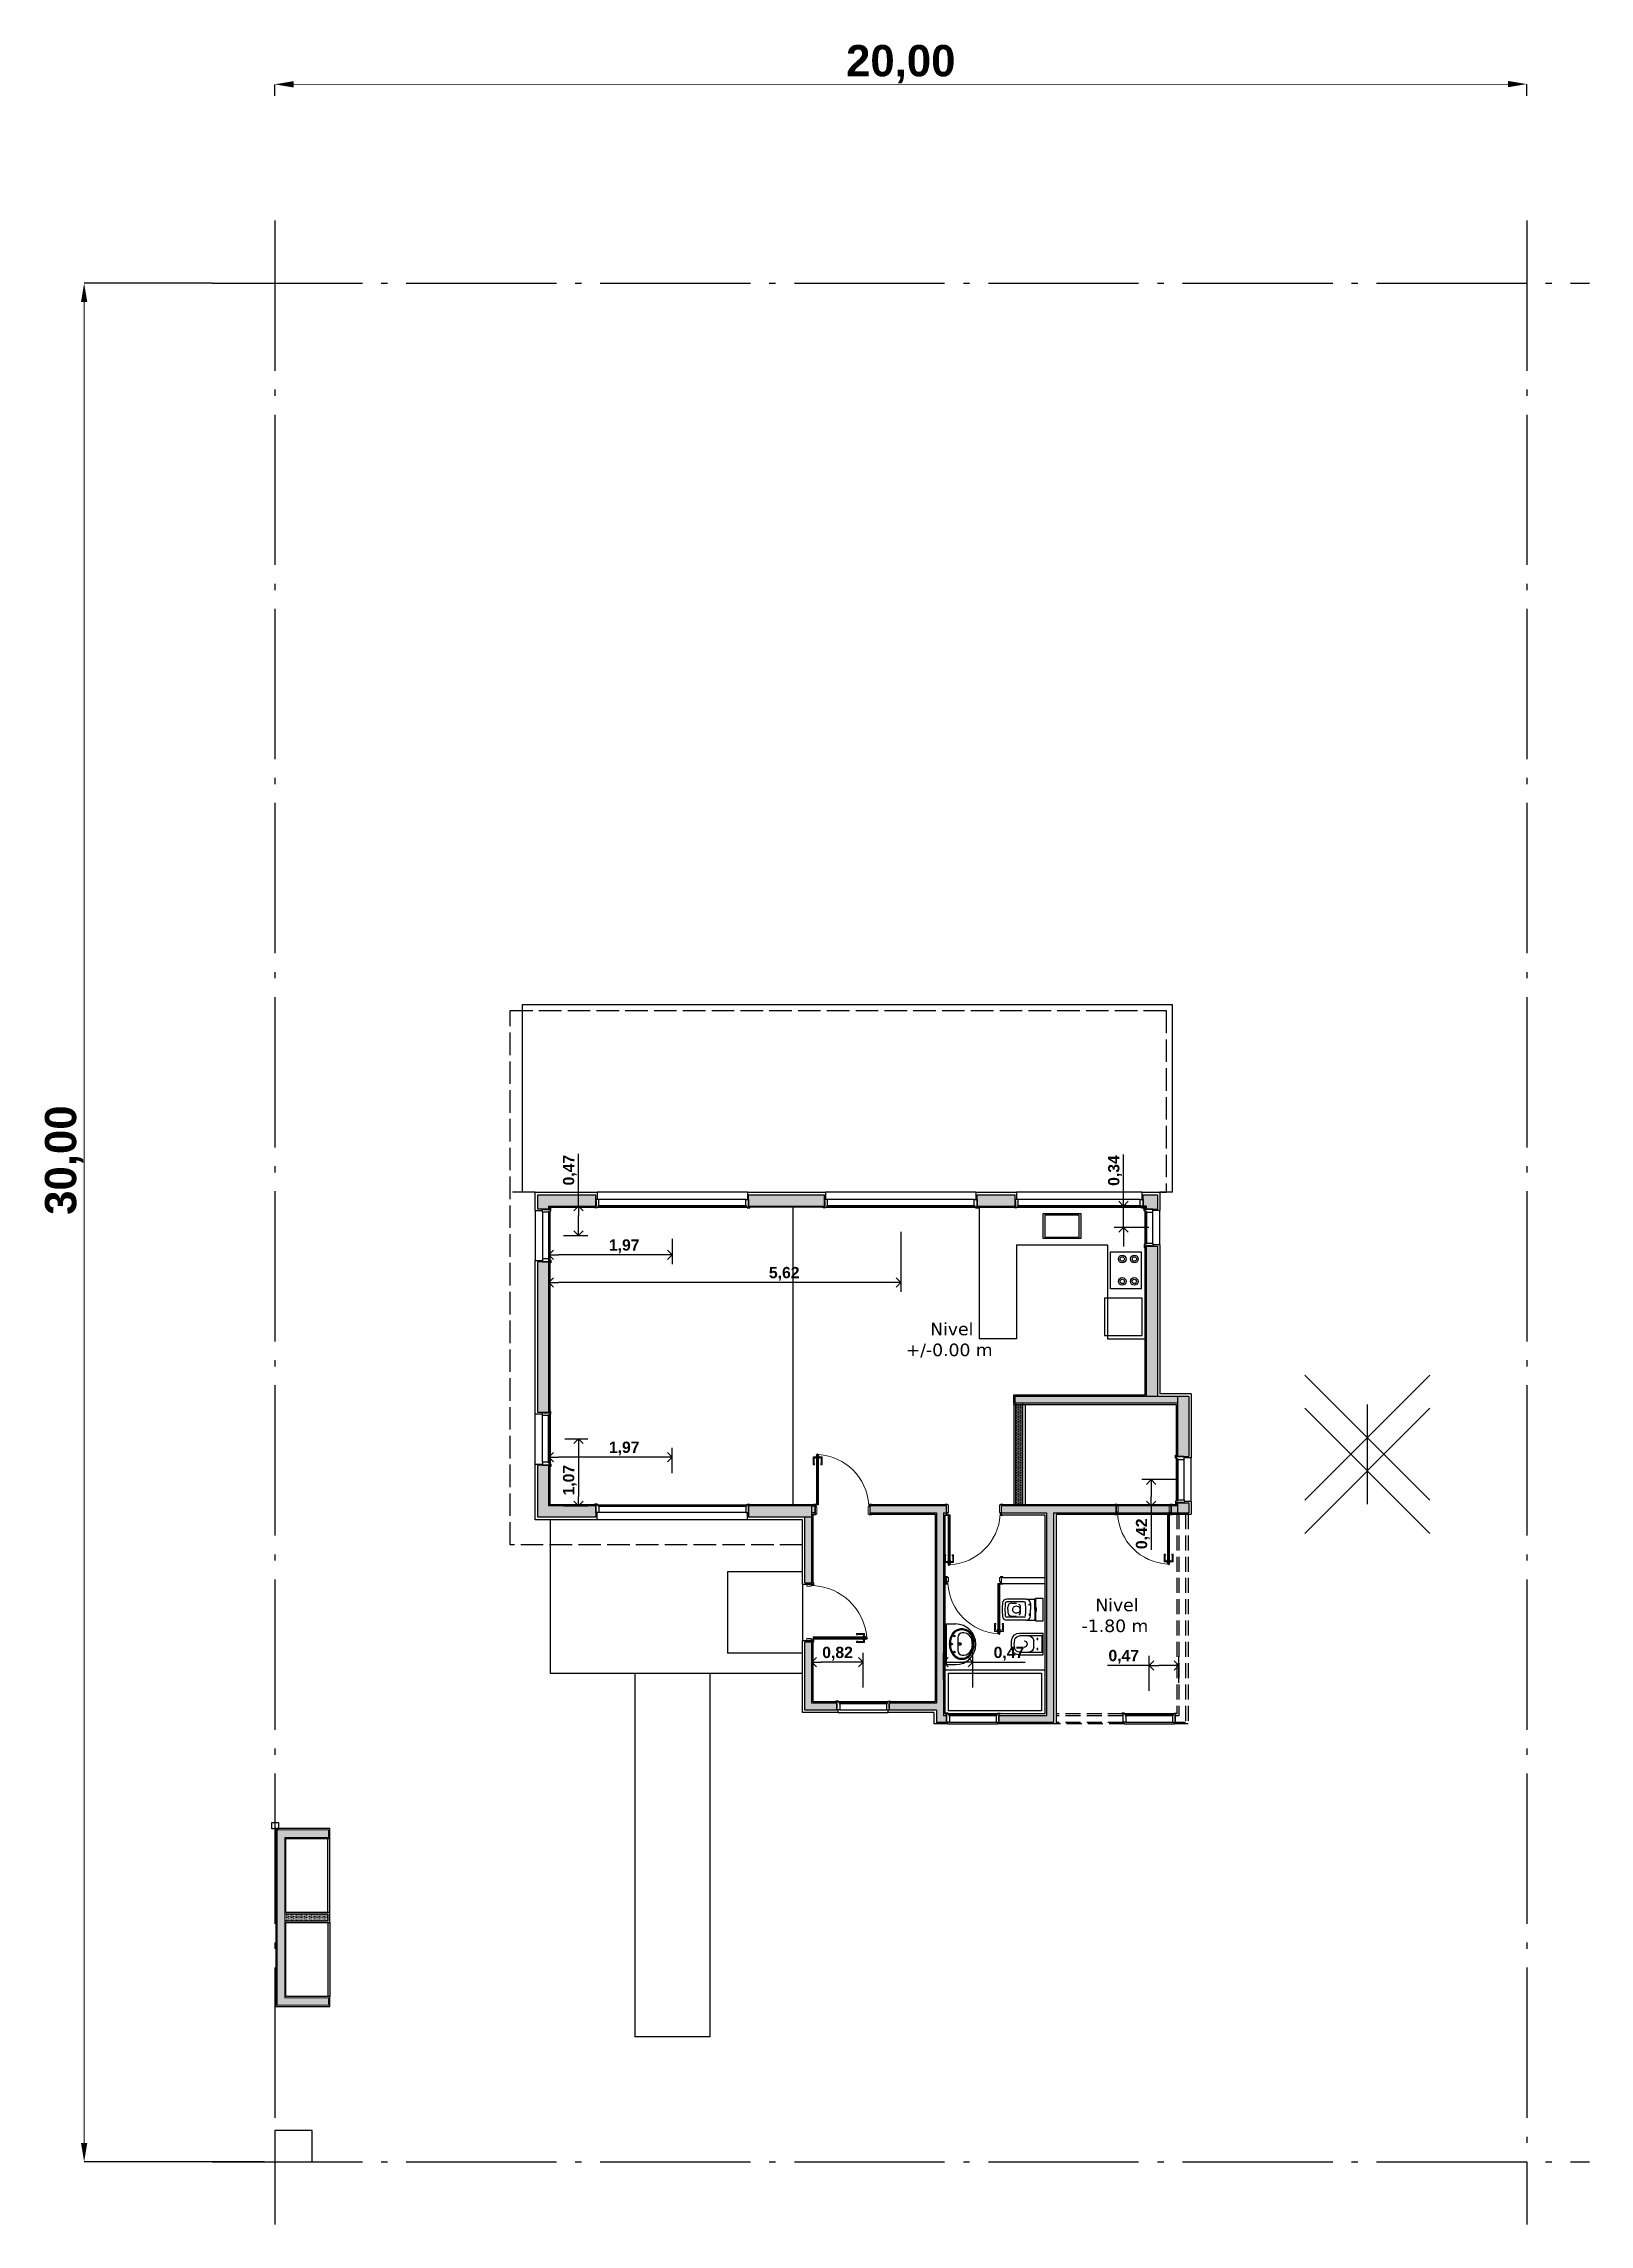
# Model space of a CAD drawing. Header units: millimetres. Extents: x 1416 to 3571, y 1446 to 1743.
# Drawn here: x 1515.26 to 1539.96, y 1479.09 to 1513.92 of the extents above; entities that cross this region are included whole.
import ezdxf

# ---------------------------------------------------------------- set-up
doc = ezdxf.new("R2010")
doc.units = ezdxf.units.MM
doc.header["$PDMODE"] = 3
doc.linetypes.add('ACAD_ISO02W100', pattern=[15, 12, -3])
doc.linetypes.add('ACAD_ISO04W100', pattern=[30, 24, -3, 0, -3])
for name, color, linetype in [('0-Límites', 2, 'Continuous'), ('2 - Pisos', 252, 'Continuous'), ('2-Muro 15', 160, 'Continuous'), ('2-Revoques', 7, 'Continuous'), ('2-Sanitarios', 86, 'Continuous'), ('3-Replanteo Carpinterías', 30, 'Continuous'), ('3-Ventanas', 7, 'Continuous')]:
    doc.layers.add(name, color=color, linetype=linetype)
for name, color, linetype, lineweight in [('01', 50, 'Continuous', 30), ('2-Muro 20', 10, 'Continuous', 30), ('3-Puertas', 7, 'Continuous', 0), ('cotas', 104, 'Continuous', 18)]:
    doc.layers.add(name, color=color, linetype=linetype, lineweight=lineweight)
doc.layers.add('madera', color=7, linetype='Continuous', lineweight=18, true_color=0x997033)
doc.styles.add('SANSSERIFBOLD', font='sasb____.pfb')
doc.styles.get("Standard").update_dxf_attribs({"font": 'arial.ttf'})
doc.dimstyles.new('cota de flecha 1en100', dxfattribs={"dimtxt": 0.18, "dimasz": 0.15, "dimexe": 0.15, "dimexo": 0, "dimgap": 0.025, "dimtad": 1, "dimtxsty": 'SANSSERIFBOLD', "dimblk": 'OPEN90', "dimcen": 0.3, "dimadec": 0, "dimazin": 0, "dimtfac": 1, "dimtmove": 0, "dimatfit": 3, "dimldrblk": 'OPEN90', "dimfxl": 1, "dimarcsym": 0})
doc.dimstyles.new('ISO-25', dxfattribs={"dimtxt": 2.5, "dimasz": 2.5, "dimexe": 1.25, "dimexo": 0.625, "dimtad": 1, "dimtxsty": 'Standard', "dimcen": 2.5, "dimadec": 0, "dimazin": 0, "dimtfac": 1, "dimtmove": 0, "dimatfit": 3, "dimfxl": 1, "dimarcsym": 0})

msp = doc.modelspace()

# ---------------------------------------------------------------- texts
at = {"layer": '2 - Pisos', "color": 7, "char_height": 0.2, "width": 8.94817, "attachment_point": 1}
for s, insert in [('\\pi4.1584;{\\fVerdana|b0|i0|c0|p34;Nivel \\P\\pi3.7681;+/-0.00 m}', (1525.267, 1493.492)), ('\\pi4.1584;{\\fVerdana|b0|i0|c0|p34;Nivel \\P\\pi3.9393;-1.80 m}', (1527.905, 1489.085))]:
    msp.add_mtext(s, dxfattribs=dict(at, insert=insert))

# ---------------------------------------------------------------- blocks, each defined once
blk = doc.blocks.new('*D28')
at = {"layer": 'cotas', "color": 0, "linetype": 'Continuous', "lineweight": -2}
for p, q in [((1518.955, 1513.086), (1518.955, 1513.269)), ((1538.955, 1513.086), (1538.955, 1513.273))]:
    blk.add_line(p, q, dxfattribs=at)
at = {"layer": 'cotas', "color": 0, "linetype": 'Continuous', "lineweight": 9}
blk.add_line((1538.655, 1513.273), (1519.255, 1513.269), dxfattribs=at)
at = {"layer": 'cotas', "color": 0, "linetype": 'Continuous'}
for points in [[(1519.255, 1513.319), (1519.255, 1513.219), (1518.955, 1513.269)], [(1538.655, 1513.323), (1538.655, 1513.223), (1538.955, 1513.273)]]:
    blk.add_solid(points, dxfattribs=at)
at = {"layer": 'Defpoints', "color": 0, "linetype": 'Continuous'}
for p in [(1518.955, 1513.269), (1518.955, 1513.086), (1538.955, 1513.086)]:
    blk.add_point(p, dxfattribs=at)
at = {"layer": 'cotas', "linetype": 'Continuous', "insert": (1528.955, 1513.591), "char_height": 0.5, "attachment_point": 5, "rotation": 0.0124, "style": 'SANSSERIFBOLD'}
blk.add_mtext('20,00', dxfattribs=at)
blk = doc.blocks.new('*D29')
at = {"layer": 'cotas', "color": 0, "linetype": 'Continuous', "lineweight": -2}
for p, q in [((1517.955, 1510.093), (1515.91, 1510.093)), ((1518.789, 1480.093), (1515.91, 1480.093))]:
    blk.add_line(p, q, dxfattribs=at)
at = {"layer": 'cotas', "color": 0, "linetype": 'Continuous', "lineweight": 9}
blk.add_line((1515.91, 1509.793), (1515.91, 1480.393), dxfattribs=at)
at = {"layer": 'cotas', "color": 0, "linetype": 'Continuous'}
for points in [[(1515.86, 1509.793), (1515.96, 1509.793), (1515.91, 1510.093)], [(1515.86, 1480.393), (1515.96, 1480.393), (1515.91, 1480.093)]]:
    blk.add_solid(points, dxfattribs=at)
at = {"layer": 'Defpoints', "color": 0, "linetype": 'Continuous'}
for p in [(1517.955, 1510.093), (1515.91, 1480.093), (1518.789, 1480.093)]:
    blk.add_point(p, dxfattribs=at)
at = {"layer": 'cotas', "linetype": 'Continuous', "insert": (1515.59, 1496.089), "char_height": 0.5, "attachment_point": 5, "rotation": 90, "style": 'SANSSERIFBOLD'}
blk.add_mtext('30,00', dxfattribs=at)
blk = doc.blocks.new('_Open90')
at = {"color": 0, "linetype": 'ByBlock', "lineweight": -2}
for p, q in [((0, 0), (-1, 0)), ((-0.5, 0.5), (0, 0)), ((0, 0), (-0.5, -0.5))]:
    blk.add_line(p, q, dxfattribs=at)
blk = doc.blocks.new('*D41')
at = {"layer": '3-Replanteo Carpinterías', "color": 0, "lineweight": -2}
for p, q in [((1523.805, 1495.356), (1523.805, 1496.187)), ((1523.588, 1495.356), (1523.955, 1495.356)), ((1523.805, 1495.036), (1523.805, 1495.206)), ((1523.565, 1494.886), (1523.955, 1494.886))]:
    blk.add_line(p, q, dxfattribs=at)
at = {"layer": 'Defpoints', "color": 0}
for p in [(1523.588, 1495.356), (1523.565, 1494.886), (1523.805, 1494.886)]:
    blk.add_point(p, dxfattribs=at)
at = {"layer": '3-Replanteo Carpinterías', "color": 0, "lineweight": -2, "xscale": 0.15, "yscale": 0.15, "zscale": 0.15}
for p, rotation in [((1523.805, 1495.356), 90), ((1523.805, 1494.886), 270)]:
    blk.add_blockref('_Open90', p, dxfattribs=dict(at, rotation=rotation))
at = {"layer": '3-Replanteo Carpinterías', "color": 0, "insert": (1523.669, 1495.929), "char_height": 0.18, "attachment_point": 5, "rotation": 90, "style": 'SANSSERIFBOLD'}
blk.add_mtext('0,47', dxfattribs=at)
blk = doc.blocks.new('*D42')
at = {"layer": '3-Replanteo Carpinterías', "color": 0, "lineweight": -2}
for p, q in [((1523.588, 1491.636), (1523.955, 1491.636)), ((1523.805, 1491.486), (1523.805, 1490.716)), ((1523.565, 1490.566), (1523.955, 1490.566))]:
    blk.add_line(p, q, dxfattribs=at)
at = {"layer": 'Defpoints', "color": 0}
for p in [(1523.588, 1491.636), (1523.565, 1490.566), (1523.805, 1490.566)]:
    blk.add_point(p, dxfattribs=at)
at = {"layer": '3-Replanteo Carpinterías', "color": 0, "lineweight": -2, "xscale": 0.15, "yscale": 0.15, "zscale": 0.15}
for p, rotation in [((1523.805, 1491.636), 90), ((1523.805, 1490.566), 270)]:
    blk.add_blockref('_Open90', p, dxfattribs=dict(at, rotation=rotation))
at = {"layer": '3-Replanteo Carpinterías', "color": 0, "insert": (1523.669, 1490.978), "char_height": 0.18, "attachment_point": 5, "rotation": 90, "style": 'SANSSERIFBOLD'}
blk.add_mtext('1,07', dxfattribs=at)
blk = doc.blocks.new('*D43')
at = {"layer": '3-Replanteo Carpinterías', "color": 0, "lineweight": -2}
for p, q in [((1525.305, 1494.83), (1525.305, 1494.426)), ((1523.335, 1494.361), (1523.335, 1494.726)), ((1525.155, 1494.576), (1523.485, 1494.576))]:
    blk.add_line(p, q, dxfattribs=at)
at = {"layer": 'Defpoints', "color": 0}
for p in [(1525.305, 1494.83), (1523.335, 1494.576), (1523.335, 1494.361)]:
    blk.add_point(p, dxfattribs=at)
at = {"layer": '3-Replanteo Carpinterías', "color": 0, "lineweight": -2, "xscale": 0.15, "yscale": 0.15, "zscale": 0.15, "rotation": 180}
blk.add_blockref('_Open90', (1523.335, 1494.576), dxfattribs=at)
at = {"layer": '3-Replanteo Carpinterías', "color": 0, "lineweight": -2, "xscale": 0.15, "yscale": 0.15, "zscale": 0.15}
blk.add_blockref('_Open90', (1525.305, 1494.576), dxfattribs=at)
at = {"layer": '3-Replanteo Carpinterías', "color": 0, "insert": (1524.537, 1494.713), "char_height": 0.18, "attachment_point": 5, "style": 'SANSSERIFBOLD'}
blk.add_mtext('1,97', dxfattribs=at)
blk = doc.blocks.new('*D44')
at = {"layer": '3-Replanteo Carpinterías', "color": 0, "lineweight": -2}
for p, q in [((1528.955, 1494.945), (1528.955, 1493.986)), ((1523.335, 1493.801), (1523.335, 1494.286)), ((1528.805, 1494.136), (1523.485, 1494.136))]:
    blk.add_line(p, q, dxfattribs=at)
at = {"layer": 'Defpoints', "color": 0}
for p in [(1528.955, 1494.945), (1523.335, 1494.136), (1523.335, 1493.801)]:
    blk.add_point(p, dxfattribs=at)
at = {"layer": '3-Replanteo Carpinterías', "color": 0, "lineweight": -2, "xscale": 0.15, "yscale": 0.15, "zscale": 0.15, "rotation": 180}
blk.add_blockref('_Open90', (1523.335, 1494.136), dxfattribs=at)
at = {"layer": '3-Replanteo Carpinterías', "color": 0, "lineweight": -2, "xscale": 0.15, "yscale": 0.15, "zscale": 0.15}
blk.add_blockref('_Open90', (1528.955, 1494.136), dxfattribs=at)
at = {"layer": '3-Replanteo Carpinterías', "color": 0, "insert": (1527.093, 1494.273), "char_height": 0.18, "attachment_point": 5, "style": 'SANSSERIFBOLD'}
blk.add_mtext('5,62', dxfattribs=at)
blk = doc.blocks.new('*D45')
at = {"layer": '3-Replanteo Carpinterías', "color": 0, "lineweight": -2}
for p, q in [((1523.335, 1491.561), (1523.335, 1491.196)), ((1525.155, 1491.346), (1523.485, 1491.346)), ((1525.305, 1491.092), (1525.305, 1491.496))]:
    blk.add_line(p, q, dxfattribs=at)
at = {"layer": 'Defpoints', "color": 0}
for p in [(1523.335, 1491.561), (1523.335, 1491.346), (1525.305, 1491.092)]:
    blk.add_point(p, dxfattribs=at)
at = {"layer": '3-Replanteo Carpinterías', "color": 0, "lineweight": -2, "xscale": 0.15, "yscale": 0.15, "zscale": 0.15, "rotation": 180}
blk.add_blockref('_Open90', (1523.335, 1491.346), dxfattribs=at)
at = {"layer": '3-Replanteo Carpinterías', "color": 0, "lineweight": -2, "xscale": 0.15, "yscale": 0.15, "zscale": 0.15}
blk.add_blockref('_Open90', (1525.305, 1491.346), dxfattribs=at)
at = {"layer": '3-Replanteo Carpinterías', "color": 0, "insert": (1524.537, 1491.483), "char_height": 0.18, "attachment_point": 5, "style": 'SANSSERIFBOLD'}
blk.add_mtext('1,97', dxfattribs=at)
blk = doc.blocks.new('*D46')
at = {"layer": '3-Replanteo Carpinterías', "color": 0, "lineweight": -2}
for p, q in [((1527.535, 1487.793), (1527.535, 1488.22)), ((1528.355, 1487.666), (1528.355, 1488.22)), ((1528.205, 1488.07), (1527.685, 1488.07))]:
    blk.add_line(p, q, dxfattribs=at)
at = {"layer": 'Defpoints', "color": 0}
for p in [(1527.535, 1488.07), (1527.535, 1487.793), (1528.355, 1487.666)]:
    blk.add_point(p, dxfattribs=at)
at = {"layer": '3-Replanteo Carpinterías', "color": 0, "lineweight": -2, "xscale": 0.15, "yscale": 0.15, "zscale": 0.15, "rotation": 180}
blk.add_blockref('_Open90', (1527.535, 1488.07), dxfattribs=at)
at = {"layer": '3-Replanteo Carpinterías', "color": 0, "lineweight": -2, "xscale": 0.15, "yscale": 0.15, "zscale": 0.15}
blk.add_blockref('_Open90', (1528.355, 1488.07), dxfattribs=at)
at = {"layer": '3-Replanteo Carpinterías', "color": 0, "insert": (1527.945, 1488.207), "char_height": 0.18, "attachment_point": 5, "style": 'SANSSERIFBOLD'}
blk.add_mtext('0,82', dxfattribs=at)
blk = doc.blocks.new('*D47')
at = {"layer": '3-Replanteo Carpinterías', "color": 0, "lineweight": -2}
for p, q in [((1529.635, 1487.793), (1529.635, 1488.22)), ((1530.105, 1487.666), (1530.105, 1488.22)), ((1529.785, 1488.07), (1529.955, 1488.07)), ((1530.105, 1488.07), (1530.941, 1488.07))]:
    blk.add_line(p, q, dxfattribs=at)
at = {"layer": 'Defpoints', "color": 0}
for p in [(1529.635, 1488.07), (1529.635, 1487.793), (1530.105, 1487.666)]:
    blk.add_point(p, dxfattribs=at)
at = {"layer": '3-Replanteo Carpinterías', "color": 0, "lineweight": -2, "xscale": 0.15, "yscale": 0.15, "zscale": 0.15, "rotation": 180}
blk.add_blockref('_Open90', (1529.635, 1488.07), dxfattribs=at)
at = {"layer": '3-Replanteo Carpinterías', "color": 0, "lineweight": -2, "xscale": 0.15, "yscale": 0.15, "zscale": 0.15}
blk.add_blockref('_Open90', (1530.105, 1488.07), dxfattribs=at)
at = {"layer": '3-Replanteo Carpinterías', "color": 0, "insert": (1530.683, 1488.207), "char_height": 0.18, "attachment_point": 5, "style": 'SANSSERIFBOLD'}
blk.add_mtext('0,47', dxfattribs=at)
blk = doc.blocks.new('*D48')
at = {"layer": '3-Replanteo Carpinterías', "color": 0, "lineweight": -2}
for p, q in [((1533.361, 1490.986), (1532.807, 1490.986)), ((1532.957, 1490.836), (1532.957, 1490.716)), ((1533.234, 1490.566), (1532.807, 1490.566)), ((1532.957, 1490.566), (1532.957, 1489.865))]:
    blk.add_line(p, q, dxfattribs=at)
at = {"layer": 'Defpoints', "color": 0}
for p in [(1533.361, 1490.986), (1532.957, 1490.566), (1533.234, 1490.566)]:
    blk.add_point(p, dxfattribs=at)
at = {"layer": '3-Replanteo Carpinterías', "color": 0, "lineweight": -2, "xscale": 0.15, "yscale": 0.15, "zscale": 0.15}
for p, rotation in [((1532.957, 1490.986), 90), ((1532.957, 1490.566), 270)]:
    blk.add_blockref('_Open90', p, dxfattribs=dict(at, rotation=rotation))
at = {"layer": '3-Replanteo Carpinterías', "color": 0, "insert": (1532.821, 1490.121), "char_height": 0.18, "attachment_point": 5, "rotation": 90, "style": 'SANSSERIFBOLD'}
blk.add_mtext('0,42', dxfattribs=at)
blk = doc.blocks.new('*D49')
at = {"layer": '3-Replanteo Carpinterías', "color": 0, "lineweight": -2}
for p, q in [((1532.514, 1495.506), (1532.514, 1496.179)), ((1532.875, 1495.356), (1532.364, 1495.356)), ((1532.514, 1495.011), (1532.514, 1495.356)), ((1532.919, 1495.011), (1532.364, 1495.011)), ((1532.514, 1494.861), (1532.514, 1494.711))]:
    blk.add_line(p, q, dxfattribs=at)
at = {"layer": 'Defpoints', "color": 0}
for p in [(1532.514, 1495.356), (1532.875, 1495.356), (1532.919, 1495.011)]:
    blk.add_point(p, dxfattribs=at)
at = {"layer": '3-Replanteo Carpinterías', "color": 0, "lineweight": -2, "xscale": 0.15, "yscale": 0.15, "zscale": 0.15}
for p, rotation in [((1532.514, 1495.356), 270), ((1532.514, 1495.011), 90)]:
    blk.add_blockref('_Open90', p, dxfattribs=dict(at, rotation=rotation))
at = {"layer": '3-Replanteo Carpinterías', "color": 0, "insert": (1532.377, 1495.922), "char_height": 0.18, "attachment_point": 5, "rotation": 90, "style": 'SANSSERIFBOLD'}
blk.add_mtext('0,34', dxfattribs=at)
blk = doc.blocks.new('i')
for p, q in [((1235.135, 1802.349), (1235.325, 1802.349)), ((1235.135, 1802.304), (1235.493, 1802.304)), ((1235.325, 1802.349), (1235.507, 1802.349)), ((1235.495, 1802.302), (1235.495, 1802.046)), ((1235.51, 1802.346), (1235.51, 1802.002)), ((1235.493, 1802.044), (1235.135, 1802.044)), ((1235.135, 1801.999), (1235.325, 1801.999)), ((1235.325, 1801.999), (1235.507, 1801.999)), ((1235.36, 1802.224), (1235.36, 1802.124))]:
    blk.add_line(p, q)
for centre in [(1235.42, 1802.254), (1235.42, 1802.094)]:
    blk.add_circle(centre, 0.0085)
for centre, radius, start, end in [((1235.135, 1802.224), 0.125, 90, 168.5558), ((1235.135, 1802.224), 0.08, 90, 168.5558), ((1235.28, 1802.224), 0.08, 0, 90), ((1235.493, 1802.302), 0.002, 0, 90), ((1235.507, 1802.346), 0.003, 0, 90), ((1235.382, 1802.174), 0.377, 168.5558, 191.4442), ((1235.135, 1802.124), 0.125, 191.4442, 270), ((1235.382, 1802.174), 0.332, 168.5558, 191.4442), ((1235.135, 1802.124), 0.08, 191.4442, 270), ((1235.198, 1802.171), 0.0578, 2.6193, 78.3941), ((1235.2, 1802.154), 0.075, 82.3942, 82.744), ((1235.198, 1802.177), 0.0578, 281.6059, 357.3807), ((1235.2, 1802.194), 0.075, 277.256, 277.6058), ((1235.28, 1802.124), 0.08, 270, 0), ((1235.493, 1802.046), 0.002, 270, 0), ((1235.507, 1802.002), 0.003, 270, 0)]:
    blk.add_arc(centre, radius, start, end)
blk = doc.blocks.new('*D51')
at = {"layer": '3-Replanteo Carpinterías', "color": 0, "lineweight": -2}
for p, q in [((1532.925, 1487.616), (1532.925, 1488.17)), ((1533.395, 1487.743), (1533.395, 1488.17)), ((1532.925, 1488.02), (1532.259, 1488.02)), ((1533.245, 1488.02), (1533.075, 1488.02))]:
    blk.add_line(p, q, dxfattribs=at)
at = {"layer": 'Defpoints', "color": 0}
for p in [(1533.395, 1488.02), (1532.925, 1487.616), (1533.395, 1487.743)]:
    blk.add_point(p, dxfattribs=at)
at = {"layer": '3-Replanteo Carpinterías', "color": 0, "lineweight": -2, "xscale": 0.15, "yscale": 0.15, "zscale": 0.15, "rotation": 180}
blk.add_blockref('_Open90', (1532.925, 1488.02), dxfattribs=at)
at = {"layer": '3-Replanteo Carpinterías', "color": 0, "lineweight": -2, "xscale": 0.15, "yscale": 0.15, "zscale": 0.15}
blk.add_blockref('_Open90', (1533.395, 1488.02), dxfattribs=at)
at = {"layer": '3-Replanteo Carpinterías', "color": 0, "insert": (1532.517, 1488.157), "char_height": 0.18, "attachment_point": 5, "style": 'SANSSERIFBOLD'}
blk.add_mtext('0,47', dxfattribs=at)

# ---------------------------------------------------------------- dimensions: what is measured, and where the dimension line sits
at = {"layer": '3-Replanteo Carpinterías'}
for base, p1, p2, angle, picture, middle in [((1523.805, 1494.886), (1523.588, 1495.356), (1523.565, 1494.886), 270, '*D41', (1523.805, 1495.929)), ((1532.513705826, 1495.355904115), (1532.918652742, 1495.010904115), (1532.875256097, 1495.355904115), 270, '*D49', (1532.513705826, 1495.921556613)), ((1523.335, 1494.136), (1528.955, 1494.945), (1523.335, 1493.801), 180, '*D44', (1527.093, 1494.136)), ((1523.335, 1494.576), (1525.305, 1494.83), (1523.335, 1494.361), 180, '*D43', (1524.537, 1494.576)), ((1523.805, 1490.566), (1523.588, 1491.636), (1523.565, 1490.566), 270, '*D42', (1523.805, 1490.978)), ((1523.335, 1491.346), (1525.305, 1491.092), (1523.335, 1491.561), 180, '*D45', (1524.537, 1491.346)), ((1532.957, 1490.566), (1533.361, 1490.986), (1533.234, 1490.566), 270, '*D48', (1532.957, 1490.121)), ((1527.535, 1488.07), (1528.355, 1487.666), (1527.535, 1487.793), 180, '*D46', (1527.945, 1488.07)), ((1529.635, 1488.07), (1530.105, 1487.666), (1529.635, 1487.793), 180, '*D47', (1530.683, 1488.07)), ((1533.395, 1488.02), (1532.925, 1487.616), (1533.395, 1487.743), 180, '*D51', (1532.517, 1488.02))]:
    dim = msp.add_linear_dim(base=base, p1=p1, p2=p2, angle=angle, dimstyle='cota de flecha 1en100', dxfattribs=at)
    dim.commit()
    dim.dimension.update_dxf_attribs({"geometry": picture, "text_midpoint": middle, "dimtype": 160})
at = {"layer": 'cotas', "linetype": 'Continuous'}
for base, p1, p2, angle, picture, middle in [((1518.955, 1513.269), (1538.955, 1513.086), (1518.955, 1513.086), 0.0124, '*D28', (1528.955, 1513.271)), ((1515.91, 1480.093), (1517.955, 1510.093), (1518.789, 1480.093), 90, '*D29', (1515.91, 1496.089))]:
    dim = msp.add_linear_dim(base=base, p1=p1, p2=p2, angle=angle, dimstyle='ISO-25', override={"dimtxt": 0.5, "dimasz": 0.3, "dimexe": 0, "dimexo": 0, "dimgap": 0.01, "dimzin": 0, "dimtxsty": 'SANSSERIFBOLD', "dimclrt": 256, "dimlwd": 9}, dxfattribs=at)
    dim.commit()
    dim.dimension.update_dxf_attribs({"geometry": picture, "text_midpoint": middle, "dimtype": 160})

# ---------------------------------------------------------------- hatches: boundary and pattern name
at = {"layer": '2-Muro 15'}
h = msp.add_hatch(dxfattribs=at)
h.set_pattern_fill('DOTS', color=256, scale=0.0125, style=0)
h.paths.add_polyline_path([(1533.375, 1492.316), (1533.055, 1492.316), (1532.875, 1492.316), (1530.775, 1492.316), (1530.775, 1492.206), (1533.375, 1492.206)])
h.paths.add_polyline_path([(1533.375, 1490.566), (1530.565, 1490.566), (1530.565, 1490.456), (1531.285, 1490.456), (1531.285, 1487.216), (1530.525, 1487.216), (1530.525, 1487.106), (1531.395, 1487.106), (1531.395, 1490.456), (1533.375, 1490.456)])
h.paths.add_polyline_path([(1529.685, 1490.566), (1528.465, 1490.566), (1528.465, 1490.456), (1529.525, 1490.456), (1529.525, 1487.416), (1528.775, 1487.416), (1528.775, 1487.306), (1529.525, 1487.306), (1529.525, 1487.106), (1529.685, 1487.106), (1529.685, 1487.216), (1529.635, 1487.216), (1529.635, 1490.456), (1529.685, 1490.456)])
h.paths.add_polyline_path([(1527.535, 1490.386), (1527.425, 1490.386), (1527.425, 1489.336), (1527.535, 1489.336)])
h.paths.add_polyline_path([(1527.585, 1490.566), (1527.535, 1490.566), (1527.535, 1490.456), (1527.585, 1490.456)])
h.paths.add_polyline_path([(1527.535, 1488.396), (1527.425, 1488.396), (1527.425, 1487.306), (1527.935, 1487.306), (1527.935, 1487.416), (1527.535, 1487.416)])
h = msp.add_hatch(dxfattribs=at)
h.set_pattern_fill('DOTS', color=256, scale=0.0125, style=0)
h.paths.add_polyline_path([(1530.9, 1492.186), (1530.79, 1492.186), (1530.79, 1490.586), (1530.9, 1490.586)])
at = {"layer": '2-Muro 20'}
h = msp.add_hatch(dxfattribs=at)
h.set_pattern_fill('DOTS', color=256, scale=0.0125, style=0)
h.paths.add_polyline_path([(1530.785, 1495.356), (1530.785, 1495.536), (1530.175, 1495.536), (1530.175, 1495.356)])
h.paths.add_polyline_path([(1533.055, 1495.536), (1532.825, 1495.536), (1532.825, 1495.356), (1532.875, 1495.356), (1532.875, 1495.306), (1533.055, 1495.306)])
h.paths.add_polyline_path([(1532.875, 1492.316), (1533.055, 1492.316), (1533.055, 1494.716), (1532.875, 1494.716)])
h.paths.add_polyline_path([(1533.555, 1492.316), (1533.375, 1492.316), (1533.375, 1491.356), (1533.555, 1491.356)])
h.paths.add_polyline_path([(1533.555, 1490.456), (1533.555, 1490.616), (1533.375, 1490.616), (1533.375, 1490.456)])
h.paths.add_polyline_path([(1523.155, 1492.056), (1523.335, 1492.056), (1523.335, 1494.466), (1523.155, 1494.466)])
h.paths.add_polyline_path([(1524.085, 1495.356), (1524.085, 1495.536), (1523.155, 1495.536), (1523.155, 1495.306), (1523.335, 1495.306), (1523.335, 1495.356)])
h.paths.add_polyline_path([(1526.525, 1495.536), (1526.525, 1495.356), (1527.735, 1495.356), (1527.735, 1495.536)])
h.paths.add_polyline_path([(1526.525, 1490.566), (1526.525, 1490.386), (1527.535, 1490.386), (1527.535, 1490.566)])
h.paths.add_polyline_path([(1524.085, 1490.386), (1524.085, 1490.566), (1523.335, 1490.566), (1523.335, 1491.216), (1523.155, 1491.216), (1523.155, 1490.386)])
at = {"layer": '3-Puertas'}
h = msp.add_hatch(dxfattribs=at)
h.set_pattern_fill('CORK', color=252, scale=0.003, angle=765, style=0)
h.set_pattern_definition([(45, (1406.007477, 1374.792643), (-0.0067351921, 0.0067351921), []), (180, (1406.014212, 1374.792643), (-1e-17, -0.02694078), [0.01347039, -0.01347039]), (180, (1406.015896, 1374.794326), (-1e-17, -0.02694078), [0.01347039, -0.01347039]), (180, (1406.01758, 1374.79601), (-1e-17, -0.02694078), [0.01347039, -0.01347039])])
h.paths.add_polyline_path([(1527.643, 1491.386), (1527.643, 1490.586), (1527.61, 1490.586), (1527.61, 1491.386)])
h = msp.add_hatch(dxfattribs=at)
h.set_pattern_fill('CORK', color=252, scale=0.003, angle=765, style=0)
h.set_pattern_definition([(315, (1408.107477, 1606.219166), (-0.0067351921, -0.0067351921), []), (180, (1408.114212, 1606.219166), (-1e-17, 0.02694078), [0.01347039, -0.01347039]), (180, (1408.115896, 1606.217482), (-1e-17, 0.02694078), [0.01347039, -0.01347039]), (180, (1408.11758, 1606.215798), (-1e-17, 0.02694078), [0.01347039, -0.01347039])])
h.paths.add_polyline_path([(1529.743, 1489.626), (1529.743, 1490.426), (1529.71, 1490.426), (1529.71, 1489.626)])
h = msp.add_hatch(dxfattribs=at)
h.set_pattern_fill('CORK', color=252, scale=0.003, angle=765, style=0)
h.set_pattern_definition([(225, (1654.853035, 1606.229166), (0.0067351921, -0.0067351921), []), (7e-15, (1654.8463, 1606.229166), (1e-17, 0.02694078), [0.01347039, -0.01347039]), (7e-15, (1654.844616, 1606.227482), (1e-17, 0.02694078), [0.01347039, -0.01347039]), (7e-15, (1654.842932, 1606.225798), (1e-17, 0.02694078), [0.01347039, -0.01347039])])
h.paths.add_polyline_path([(1533.217, 1489.636), (1533.217, 1490.436), (1533.25, 1490.436), (1533.25, 1489.636)])
h = msp.add_hatch(dxfattribs=at)
h.set_pattern_fill('CORK', color=252, scale=0.003, angle=765, style=0)
h.set_pattern_definition([(225, (1652.143035, 1605.119166), (0.0067351921, -0.0067351921), []), (7e-15, (1652.1363, 1605.119166), (1e-17, 0.02694078), [0.01347039, -0.01347039]), (7e-15, (1652.134616, 1605.117482), (1e-17, 0.02694078), [0.01347039, -0.01347039]), (7e-15, (1652.132932, 1605.115798), (1e-17, 0.02694078), [0.01347039, -0.01347039])])
h.paths.add_polyline_path([(1530.507, 1488.526), (1530.507, 1489.326), (1530.54, 1489.326), (1530.54, 1488.526)])
h = msp.add_hatch(dxfattribs=at)
h.set_pattern_fill('CORK', color=252, scale=0.003, angle=675, style=0)
h.set_pattern_definition([(45, (1411.661995, 1366.838125), (0.0067351921, -0.0067351921), []), (270, (1411.661995, 1366.84486), (-0.02694078, -1e-17), [0.01347039, -0.01347039]), (270, (1411.663678, 1366.846544), (-0.02694078, -1e-17), [0.01347039, -0.01347039]), (270, (1411.665362, 1366.848228), (-0.02694078, -1e-17), [0.01347039, -0.01347039])])
h.paths.add_polyline_path([(1528.412, 1488.474), (1527.555, 1488.474), (1527.555, 1488.441), (1528.412, 1488.441)])
at = {"layer": 'madera'}
h = msp.add_hatch(dxfattribs=at)
h.set_pattern_fill('DOTS', color=256, scale=0.0125, style=0)
h.set_pattern_definition([(0, (1518.993857, 1482.59283), (0.00992188, 0.01984375), [0, -0.01984375])])
h.paths.add_polyline_path([(1519.814, 1482.593), (1519.814, 1482.713), (1519.114, 1482.713), (1519.114, 1485.273), (1519.814, 1485.273), (1519.814, 1485.393), (1518.994, 1485.393), (1518.994, 1482.593)])
h = msp.add_hatch(dxfattribs=at)
h.set_pattern_fill('DOTS', color=256, scale=0.0125, style=0)
h.set_pattern_definition([(0, (1519.113857, 1483.93283), (0.0099219, 0.01984375), [0, -0.01984375])])
h.paths.add_polyline_path([(1519.804, 1484.053), (1519.114, 1484.053), (1519.114, 1483.933), (1519.804, 1483.933)])

# ---------------------------------------------------------------- linework, layer by layer
at = {"color": 2, "linetype": 'ACAD_ISO02W100', "ltscale": 0.03}
for p, q in [((1522.715, 1489.946), (1522.715, 1498.476)), ((1522.715, 1498.476), (1533.195, 1498.476)), ((1533.195, 1498.476), (1533.195, 1495.576)), ((1523.115, 1495.576), (1522.715, 1495.576)), ((1527.385, 1489.946), (1522.715, 1489.946))]:
    msp.add_line(p, q, dxfattribs=at)
at = {"color": 2}
msp.add_line((1533.095, 1495.576), (1533.195, 1495.576), dxfattribs=at)
at = {"layer": '0-Límites', "linetype": 'ACAD_ISO04W100', "ltscale": 0.1}
for p, q in [((1518.955, 1511.093), (1518.955, 1479.093)), ((1538.955, 1511.093), (1538.955, 1479.093)), ((1517.955, 1510.093), (1539.955, 1510.093)), ((1517.955, 1480.093), (1539.955, 1480.093))]:
    msp.add_line(p, q, dxfattribs=at)
at = {"layer": '01'}
for points in [[(1527.235, 1490.586), (1527.235, 1495.336)], [(1536.407, 1492.186), (1536.407, 1490.596)], [(1519.134, 1484.053), (1519.804, 1484.053), (1519.804, 1483.933), (1519.134, 1483.933)]]:
    msp.add_lwpolyline(points, dxfattribs=at)
msp.add_lwpolyline([(1518.909, 1485.51), (1519.012, 1485.51), (1519.012, 1485.408), (1518.909, 1485.408)], close=True, dxfattribs=at)
for p in [(1536.407, 1491.656), (1536.407, 1491.126)]:
    msp.add_point(p, dxfattribs=at)
at = {"layer": '2 - Pisos'}
for p, q in [((1522.915, 1495.576), (1522.915, 1498.576)), ((1522.915, 1498.576), (1533.295, 1498.576)), ((1533.295, 1495.576), (1533.295, 1498.576)), ((1523.115, 1495.576), (1522.915, 1495.576)), ((1533.295, 1495.576), (1533.095, 1495.576)), ((1523.355, 1490.346), (1523.355, 1487.896)), ((1527.385, 1489.516), (1526.185, 1489.516)), ((1526.185, 1489.516), (1526.185, 1488.216)), ((1527.385, 1489.316), (1527.385, 1488.416)), ((1527.385, 1488.216), (1526.185, 1488.216)), ((1523.355, 1487.896), (1527.385, 1487.896)), ((1524.705, 1487.896), (1524.705, 1482.086)), ((1525.905, 1487.896), (1525.905, 1482.086)), ((1525.905, 1482.086), (1524.705, 1482.086))]:
    msp.add_line(p, q, dxfattribs=at)
at = {"layer": '2-Muro 15'}
for p, q in [((1532.875, 1492.316), (1530.775, 1492.316)), ((1530.775, 1492.316), (1530.775, 1492.206)), ((1533.375, 1492.206), (1530.775, 1492.206)), ((1530.79, 1492.206), (1530.79, 1490.586)), ((1530.9, 1492.206), (1530.9, 1490.586)), ((1533.375, 1492.316), (1533.055, 1492.316)), ((1527.425, 1489.336), (1527.425, 1490.386)), ((1527.535, 1490.566), (1527.585, 1490.566)), ((1527.585, 1490.456), (1527.535, 1490.456)), ((1527.535, 1489.336), (1527.535, 1490.386)), ((1527.585, 1490.566), (1527.585, 1490.456)), ((1528.465, 1490.456), (1528.465, 1490.566)), ((1529.685, 1490.566), (1528.465, 1490.566)), ((1528.465, 1490.456), (1529.525, 1490.456)), ((1529.525, 1490.456), (1529.525, 1487.416)), ((1529.635, 1490.456), (1529.635, 1487.216)), ((1529.635, 1490.456), (1529.685, 1490.456)), ((1529.685, 1490.456), (1529.685, 1490.566)), ((1533.375, 1490.566), (1530.565, 1490.566)), ((1530.565, 1490.456), (1530.565, 1490.566)), ((1530.565, 1490.456), (1531.285, 1490.456)), ((1531.285, 1490.456), (1531.285, 1487.216)), ((1531.395, 1490.456), (1531.395, 1487.106)), ((1531.395, 1490.456), (1533.375, 1490.456)), ((1532.395, 1490.466), (1532.395, 1490.566)), ((1533.275, 1490.566), (1533.275, 1490.456)), ((1533.275, 1490.466), (1533.275, 1490.566)), ((1527.425, 1489.336), (1527.535, 1489.336)), ((1527.425, 1487.306), (1527.425, 1488.396)), ((1527.425, 1488.396), (1527.535, 1488.396)), ((1527.535, 1487.416), (1527.535, 1488.396)), ((1527.935, 1487.306), (1527.425, 1487.306)), ((1527.935, 1487.416), (1527.535, 1487.416)), ((1527.935, 1487.306), (1527.935, 1487.416)), ((1527.935, 1487.316), (1527.935, 1487.416)), ((1529.525, 1487.416), (1528.775, 1487.416)), ((1528.775, 1487.306), (1528.775, 1487.416)), ((1528.775, 1487.316), (1528.775, 1487.416)), ((1529.525, 1487.306), (1528.775, 1487.306)), ((1529.525, 1487.306), (1529.525, 1487.106)), ((1529.685, 1487.106), (1529.525, 1487.106)), ((1529.685, 1487.216), (1529.635, 1487.216)), ((1529.685, 1487.106), (1529.685, 1487.216)), ((1531.285, 1487.216), (1530.525, 1487.216)), ((1530.525, 1487.106), (1530.525, 1487.216)), ((1531.395, 1487.106), (1530.525, 1487.106)), ((1532.505, 1487.106), (1532.505, 1487.216)), ((1533.345, 1487.106), (1533.345, 1487.216))]:
    msp.add_line(p, q, dxfattribs=at)
at = {"layer": '2-Muro 15', "linetype": 'ACAD_ISO02W100', "ltscale": 0.02}
for p, q in [((1533.395, 1490.436), (1533.395, 1487.216)), ((1533.505, 1490.436), (1533.505, 1487.106)), ((1532.505, 1487.216), (1531.435, 1487.216)), ((1532.505, 1487.106), (1531.435, 1487.106)), ((1533.395, 1487.216), (1533.345, 1487.216)), ((1533.505, 1487.106), (1533.345, 1487.106))]:
    msp.add_line(p, q, dxfattribs=at)
at = {"layer": '2-Muro 20'}
for p, q in [((1523.155, 1495.536), (1524.085, 1495.536)), ((1523.155, 1495.306), (1523.155, 1495.536)), ((1524.085, 1495.356), (1524.085, 1495.536)), ((1526.525, 1495.356), (1526.525, 1495.536)), ((1526.525, 1495.536), (1527.735, 1495.536)), ((1527.735, 1495.356), (1527.735, 1495.536)), ((1527.735, 1495.356), (1527.735, 1495.536)), ((1530.175, 1495.356), (1530.175, 1495.536)), ((1530.175, 1495.536), (1530.785, 1495.536)), ((1530.175, 1495.356), (1530.175, 1495.536)), ((1530.785, 1495.356), (1530.785, 1495.536)), ((1532.825, 1495.356), (1532.825, 1495.536)), ((1532.825, 1495.536), (1533.055, 1495.536)), ((1533.055, 1495.536), (1533.055, 1495.306)), ((1523.335, 1495.306), (1523.155, 1495.306)), ((1523.335, 1495.356), (1524.085, 1495.356)), ((1523.335, 1495.306), (1523.335, 1495.356)), ((1526.525, 1495.356), (1527.735, 1495.356)), ((1530.175, 1495.356), (1530.785, 1495.356)), ((1532.825, 1495.356), (1532.875, 1495.356)), ((1532.875, 1495.356), (1532.875, 1495.306)), ((1532.875, 1495.306), (1533.055, 1495.306)), ((1523.155, 1492.056), (1523.155, 1494.466)), ((1523.335, 1494.466), (1523.155, 1494.466)), ((1523.335, 1492.056), (1523.335, 1494.466)), ((1532.875, 1494.716), (1533.055, 1494.716)), ((1532.875, 1494.716), (1532.875, 1492.316)), ((1533.055, 1494.716), (1533.055, 1492.316)), ((1523.335, 1492.056), (1523.155, 1492.056)), ((1533.055, 1492.316), (1532.875, 1492.316)), ((1533.375, 1492.316), (1533.375, 1491.356)), ((1533.555, 1492.316), (1533.375, 1492.316)), ((1533.555, 1492.316), (1533.555, 1491.356)), ((1533.375, 1491.356), (1533.555, 1491.356)), ((1523.155, 1490.386), (1523.155, 1491.216)), ((1523.335, 1491.216), (1523.155, 1491.216)), ((1523.335, 1490.566), (1523.335, 1491.216)), ((1533.375, 1490.616), (1533.375, 1490.456)), ((1533.375, 1490.616), (1533.555, 1490.616)), ((1533.555, 1490.616), (1533.555, 1490.456)), ((1524.085, 1490.386), (1523.155, 1490.386)), ((1524.085, 1490.566), (1523.335, 1490.566)), ((1524.085, 1490.566), (1524.085, 1490.386)), ((1527.535, 1490.566), (1526.525, 1490.566)), ((1526.525, 1490.566), (1526.525, 1490.386)), ((1527.535, 1490.386), (1526.525, 1490.386)), ((1527.535, 1490.386), (1527.535, 1490.566)), ((1533.375, 1490.456), (1533.555, 1490.456))]:
    msp.add_line(p, q, dxfattribs=at)
at = {"layer": '2-Revoques'}
for p, q in [((1523.115, 1495.576), (1524.105, 1495.576)), ((1523.115, 1495.286), (1523.115, 1495.576)), ((1526.505, 1495.576), (1527.755, 1495.576)), ((1530.155, 1495.576), (1530.805, 1495.576)), ((1532.805, 1495.576), (1533.095, 1495.576)), ((1533.095, 1495.576), (1533.095, 1495.286)), ((1523.355, 1495.336), (1524.085, 1495.336)), ((1523.355, 1495.306), (1523.355, 1495.336)), ((1532.825, 1495.336), (1532.855, 1495.336)), ((1532.855, 1495.336), (1532.855, 1495.306)), ((1523.115, 1492.036), (1523.115, 1494.486)), ((1523.355, 1492.036), (1523.355, 1494.466)), ((1532.855, 1494.716), (1532.855, 1492.336)), ((1533.095, 1494.736), (1533.095, 1492.356)), ((1530.755, 1492.336), (1530.755, 1492.186)), ((1532.855, 1492.336), (1530.755, 1492.336)), ((1533.595, 1492.356), (1533.095, 1492.356)), ((1533.595, 1492.356), (1533.595, 1491.336)), ((1530.755, 1492.186), (1533.355, 1492.186)), ((1530.76, 1492.186), (1530.76, 1490.596)), ((1530.94, 1492.186), (1530.94, 1490.586)), ((1533.355, 1492.186), (1533.355, 1491.356)), ((1523.115, 1490.346), (1523.115, 1491.236)), ((1523.355, 1490.586), (1523.355, 1491.236)), ((1524.085, 1490.586), (1523.355, 1490.586)), ((1527.585, 1490.586), (1526.525, 1490.586)), ((1527.585, 1490.436), (1527.585, 1490.586)), ((1528.465, 1490.436), (1528.465, 1490.586)), ((1529.685, 1490.586), (1528.465, 1490.586)), ((1529.685, 1490.426), (1529.685, 1490.586)), ((1533.355, 1490.586), (1530.565, 1490.586)), ((1530.565, 1490.426), (1530.565, 1490.586)), ((1532.395, 1490.436), (1532.395, 1490.586)), ((1533.275, 1490.436), (1533.275, 1490.586)), ((1533.355, 1490.616), (1533.355, 1490.586)), ((1533.595, 1490.636), (1533.595, 1490.436)), ((1524.105, 1490.346), (1523.115, 1490.346)), ((1527.385, 1490.346), (1526.505, 1490.346)), ((1527.385, 1489.316), (1527.385, 1490.346)), ((1527.555, 1489.316), (1527.555, 1490.436)), ((1527.555, 1490.436), (1527.585, 1490.436)), ((1528.465, 1490.436), (1529.505, 1490.436)), ((1529.505, 1490.436), (1529.505, 1487.436)), ((1529.665, 1490.426), (1529.685, 1490.426)), ((1529.665, 1487.246), (1529.665, 1490.426)), ((1530.565, 1490.426), (1531.255, 1490.426)), ((1531.255, 1490.426), (1531.255, 1487.246)), ((1531.435, 1490.436), (1531.435, 1487.086)), ((1531.435, 1490.436), (1533.595, 1490.436)), ((1527.385, 1489.316), (1527.555, 1489.316)), ((1529.665, 1489.426), (1529.685, 1489.426)), ((1529.665, 1489.326), (1529.685, 1489.326)), ((1529.685, 1489.326), (1529.685, 1489.426)), ((1530.565, 1489.326), (1530.565, 1489.426)), ((1530.565, 1489.426), (1531.255, 1489.426)), ((1530.565, 1489.326), (1531.255, 1489.326)), ((1527.385, 1487.266), (1527.385, 1488.416)), ((1527.385, 1488.416), (1527.555, 1488.416)), ((1527.555, 1487.436), (1527.555, 1488.416)), ((1527.955, 1487.266), (1527.385, 1487.266)), ((1527.935, 1487.436), (1527.555, 1487.436)), ((1529.485, 1487.266), (1528.755, 1487.266)), ((1529.505, 1487.436), (1528.775, 1487.436)), ((1529.485, 1487.266), (1529.485, 1487.086)), ((1529.685, 1487.246), (1529.665, 1487.246)), ((1531.255, 1487.246), (1530.525, 1487.246)), ((1532.505, 1487.246), (1532.485, 1487.246)), ((1529.705, 1487.086), (1529.485, 1487.086)), ((1531.435, 1487.086), (1530.505, 1487.086))]:
    msp.add_line(p, q, dxfattribs=at)
at = {"layer": '2-Revoques', "linetype": 'ACAD_ISO02W100', "ltscale": 0.02}
for p, q in [((1533.365, 1490.436), (1533.365, 1487.246)), ((1533.545, 1490.436), (1533.545, 1487.086)), ((1532.505, 1487.246), (1531.435, 1487.246)), ((1533.365, 1487.246), (1533.345, 1487.246)), ((1532.525, 1487.086), (1531.435, 1487.086)), ((1533.545, 1487.086), (1533.325, 1487.086))]:
    msp.add_line(p, q, dxfattribs=at)
at = {"layer": '2-Revoques'}
for points in [[(1524.105, 1495.576), (1524.105, 1495.461), (1524.085, 1495.461), (1524.085, 1495.335)], [(1526.505, 1495.576), (1526.505, 1495.461), (1526.525, 1495.461), (1526.525, 1495.335)], [(1527.755, 1495.576), (1527.755, 1495.461), (1527.735, 1495.461), (1527.735, 1495.335), (1526.525, 1495.336)], [(1530.155, 1495.576), (1530.155, 1495.461), (1530.175, 1495.461), (1530.175, 1495.336), (1530.785, 1495.336)], [(1530.805, 1495.576), (1530.805, 1495.461), (1530.785, 1495.461), (1530.785, 1495.335)], [(1532.805, 1495.576), (1532.805, 1495.461), (1532.825, 1495.461), (1532.825, 1495.335)], [(1523.115, 1495.286), (1523.23, 1495.286), (1523.23, 1495.306), (1523.355, 1495.306)], [(1533.095, 1495.286), (1532.98, 1495.286), (1532.98, 1495.306), (1532.855, 1495.306)], [(1523.115, 1494.486), (1523.23, 1494.486), (1523.23, 1494.466), (1523.355, 1494.466)], [(1533.095, 1494.736), (1532.98, 1494.736), (1532.98, 1494.716), (1532.855, 1494.716)], [(1523.115, 1492.036), (1523.23, 1492.036), (1523.23, 1492.056), (1523.355, 1492.056)], [(1533.595, 1491.336), (1533.48, 1491.336), (1533.48, 1491.356), (1533.355, 1491.356)], [(1523.115, 1491.236), (1523.23, 1491.236), (1523.23, 1491.216), (1523.355, 1491.216)], [(1524.105, 1490.346), (1524.105, 1490.461), (1524.085, 1490.461), (1524.085, 1490.586)], [(1526.505, 1490.346), (1526.505, 1490.461), (1526.525, 1490.461), (1526.525, 1490.586)], [(1533.595, 1490.636), (1533.48, 1490.636), (1533.48, 1490.616), (1533.355, 1490.616)], [(1527.955, 1487.266), (1527.955, 1487.311), (1527.935, 1487.311), (1527.935, 1487.436)], [(1528.755, 1487.266), (1528.755, 1487.311), (1528.775, 1487.311), (1528.775, 1487.436)], [(1529.705, 1487.086), (1529.705, 1487.111), (1529.685, 1487.111), (1529.685, 1487.246)], [(1530.505, 1487.086), (1530.505, 1487.111), (1530.525, 1487.111), (1530.525, 1487.246)], [(1532.525, 1487.086), (1532.525, 1487.111), (1532.505, 1487.111), (1532.505, 1487.246)], [(1533.325, 1487.086), (1533.325, 1487.111), (1533.345, 1487.111), (1533.345, 1487.246)], [(1519.134, 1484.073), (1519.134, 1485.253), (1519.834, 1485.253), (1519.834, 1485.413), (1519.012, 1485.413), (1518.974, 1485.413), (1518.974, 1482.573), (1519.834, 1482.573), (1519.834, 1482.733), (1519.134, 1482.733), (1519.134, 1483.913), (1519.834, 1483.913), (1519.834, 1484.073), (1519.134, 1484.073)], [(1519.804, 1484.073), (1519.804, 1485.253)], [(1519.834, 1484.073), (1519.834, 1485.253)], [(1519.804, 1483.913), (1519.804, 1482.733)], [(1519.834, 1483.913), (1519.834, 1482.733)], [(1518.955, 1480.593), (1518.955, 1480.093), (1519.555, 1480.093), (1519.555, 1480.593), (1518.955, 1480.593)]]:
    msp.add_lwpolyline(points, dxfattribs=at)
at = {"layer": '2-Sanitarios'}
for p, q in [((1530.205, 1495.336), (1530.205, 1493.236)), ((1530.805, 1494.736), (1532.255, 1494.736)), ((1530.805, 1494.736), (1530.805, 1493.236)), ((1532.255, 1494.736), (1532.255, 1493.236)), ((1530.805, 1493.236), (1530.205, 1493.236)), ((1532.255, 1493.236), (1532.855, 1493.236)), ((1530.958, 1489.078), (1530.647, 1489.078)), ((1530.925, 1489.033), (1530.647, 1489.033)), ((1530.665, 1488.911), (1530.665, 1488.951)), ((1530.665, 1488.911), (1530.665, 1488.871)), ((1530.729, 1489.015), (1530.801, 1489.015)), ((1530.958, 1489.078), (1531.09, 1489.078)), ((1531.028, 1489.008), (1531.028, 1488.911)), ((1531.028, 1488.814), (1531.028, 1488.911)), ((1531.098, 1488.911), (1531.098, 1489.07)), ((1531.098, 1488.911), (1531.098, 1488.752)), ((1529.68, 1488.682), (1529.68, 1488.032)), ((1529.68, 1488.682), (1529.83, 1488.682)), ((1530.925, 1488.789), (1530.647, 1488.789)), ((1530.958, 1488.744), (1530.647, 1488.744)), ((1530.729, 1488.807), (1530.801, 1488.807)), ((1530.958, 1488.744), (1531.09, 1488.744)), ((1529.866, 1488.461), (1529.866, 1488.261)), ((1531.255, 1487.946), (1529.665, 1487.946)), ((1529.68, 1488.032), (1529.83, 1488.032))]:
    msp.add_line(p, q, dxfattribs=at)
for points in [[(1531.23, 1495.236), (1531.83, 1495.236), (1531.83, 1494.836), (1531.23, 1494.836)], [(1531.805, 1495.211), (1531.255, 1495.211), (1531.255, 1494.861), (1531.805, 1494.861)], [(1532.305, 1494.625), (1532.796, 1494.625), (1532.796, 1494.036), (1532.305, 1494.036)], [(1532.81, 1493.886), (1532.21, 1493.886), (1532.21, 1493.286), (1532.81, 1493.286)], [(1531.107, 1489.088), (1531.107, 1488.734), (1531.227, 1488.734), (1531.227, 1489.088)], [(1529.715, 1487.896), (1531.205, 1487.896), (1531.205, 1487.296), (1529.715, 1487.296)]]:
    msp.add_lwpolyline(points, close=True, dxfattribs=at)
for points in [[(1531.009, 1488.983, -0.120573), (1531.007, 1488.984, -0.105064), (1531.005, 1488.985, -0.088664), (1531.004, 1488.988, -0.079761), (1531.003, 1488.991, -0.079761), (1531.004, 1488.994, -0.088664), (1531.005, 1488.996, -0.105064), (1531.007, 1488.998, -0.120573), (1531.009, 1488.998, -0.120573)], [(1531.009, 1488.839, 0.120573), (1531.007, 1488.838, 0.105064), (1531.005, 1488.836, 0.088664), (1531.004, 1488.834, 0.079761), (1531.003, 1488.831, 0.079761), (1531.004, 1488.828, 0.088664), (1531.005, 1488.826, 0.105064), (1531.007, 1488.824, 0.120573), (1531.009, 1488.823, 0.120573)], [(1531.009, 1488.998, -0.135765), (1531.011, 1488.998, -0.106933), (1531.013, 1488.996, -0.081683), (1531.014, 1488.994, -0.069843), (1531.015, 1488.991, -0.069843), (1531.014, 1488.988, -0.081683), (1531.013, 1488.985, -0.106933), (1531.011, 1488.984, -0.135765), (1531.009, 1488.983, -0.135765)], [(1531.009, 1488.823, 0.135765), (1531.011, 1488.824, 0.106933), (1531.013, 1488.826, 0.081683), (1531.014, 1488.828, 0.069843), (1531.015, 1488.831, 0.069843), (1531.014, 1488.834, 0.081683), (1531.013, 1488.836, 0.106933), (1531.011, 1488.838, 0.135765), (1531.009, 1488.839, 0.135765)], [(1530.098, 1488.361, 0.072856), (1530.088, 1488.44, 0.088119)], [(1530.098, 1488.361, -0.02495), (1530.097, 1488.334, -0.088119)]]:
    msp.add_lwpolyline(points, format="xyb", dxfattribs=at)
for points in [[(1530.13, 1488.365, 0.080772), (1530.114, 1488.462, 0.089305), (1530.072, 1488.54, 0.110962), (1530.005, 1488.587, 0.119182), (1529.93, 1488.605, 0.119182), (1529.856, 1488.587, 0.110962), (1529.789, 1488.54, 0.089305), (1529.746, 1488.462, 0.080772), (1529.73, 1488.365, 0.080772), (1529.746, 1488.268, 0.089305), (1529.789, 1488.19, 0.104793), (1529.856, 1488.135, 0.119182), (1529.93, 1488.117, 0.119182), (1530.005, 1488.135, 0.104793), (1530.072, 1488.19, 0.089305), (1530.114, 1488.268, 0.080772)], [(1530.114, 1488.365, 0.080772), (1530.099, 1488.457, 0.088756), (1530.06, 1488.53, 0.11126), (1529.998, 1488.572, 0.120398), (1529.93, 1488.589, 0.120398), (1529.863, 1488.572, 0.11126), (1529.801, 1488.53, 0.088756), (1529.761, 1488.457, 0.080772), (1529.746, 1488.365, 0.080772), (1529.761, 1488.273, 0.089305), (1529.801, 1488.2, 0.104793), (1529.863, 1488.149, 0.119182), (1529.93, 1488.133, 0.119182), (1529.997, 1488.149, 0.104793), (1530.059, 1488.2, 0.089305), (1530.099, 1488.273, 0.080772)]]:
    msp.add_lwpolyline(points, format="xyb", close=True, dxfattribs=at)
for centre, radius in [((1532.493, 1494.51), 0.0614), ((1532.493, 1494.51), 0.0357), ((1532.687, 1494.51), 0.0614), ((1532.687, 1494.51), 0.0357), ((1532.493, 1494.152), 0.0614), ((1532.493, 1494.152), 0.0357), ((1532.685, 1494.152), 0.0614), ((1532.685, 1494.152), 0.0357), ((1529.81, 1488.489), 0.012), ((1529.77, 1488.361), 0.012), ((1529.81, 1488.233), 0.012), ((1529.898, 1488.361), 0.0219), ((1529.898, 1488.361), 0.0179)]:
    msp.add_circle(centre, radius, dxfattribs=at)
for centre, radius, start, end in [((1531.53, 1488.911), 0.956, 173.5646, 180), ((1531.53, 1488.911), 0.956, 180, 186.4354), ((1530.647, 1489.01), 0.0678, 90, 173.5646), ((1531.528, 1488.911), 0.909, 173.5729, 180), ((1531.528, 1488.911), 0.909, 180, 186.4271), ((1530.647, 1489.01), 0.023, 90, 173.5729), ((1530.729, 1488.951), 0.0648, 90, 180), ((1530.729, 1488.871), 0.0648, 180, 270), ((1530.79, 1488.911), 0.0504, 121.4719, 180), ((1530.79, 1488.911), 0.0504, 180, 238.5281), ((1530.801, 1488.896), 0.069, 89.562, 122.8418), ((1530.801, 1488.926), 0.069, 237.1582, 270.438), ((1530.802, 1488.896), 0.069, 57.1582, 90.438), ((1530.802, 1488.926), 0.069, 269.562, 302.8418), ((1530.813, 1488.911), 0.0504, 0, 58.5281), ((1530.813, 1488.911), 0.0504, 301.4719, 0), ((1530.84, 1488.965), 0.027, 3.3632, 90), ((1530.84, 1488.856), 0.027, 270, 356.6368), ((1529.912, 1488.911), 0.957, 0, 3.3632), ((1529.912, 1488.911), 0.957, 356.6368, 0), ((1530.925, 1489.01), 0.023, 6.4271, 90), ((1530.044, 1488.911), 0.909, 0, 6.4271), ((1530.044, 1488.911), 0.909, 353.5729, 0), ((1530.958, 1489.008), 0.0702, 0, 90), ((1531.09, 1489.07), 0.00819, 0, 90), ((1531.097, 1488.942), 0.0184, 28.8884, 87.2919), ((1531.097, 1488.88), 0.0184, 272.7081, 331.1116), ((1531.051, 1488.911), 0.0742, 327.5048, 32.4952), ((1529.83, 1488.357), 0.325, 270, 90), ((1529.946, 1488.461), 0.08, 90, 180), ((1529.944, 1488.387), 0.154, 20.171, 92.0996), ((1530.647, 1488.811), 0.0678, 186.4354, 270), ((1530.647, 1488.811), 0.023, 186.4271, 270), ((1530.925, 1488.811), 0.023, 270, 353.5729), ((1530.958, 1488.814), 0.0702, 270, 0), ((1531.09, 1488.752), 0.00819, 270, 0), ((1529.946, 1488.261), 0.08, 180, 270), ((1529.944, 1488.335), 0.154, 267.9004, 359.4552)]:
    msp.add_arc(centre, radius, start, end, dxfattribs=at)
at = {"layer": '3-Puertas', "color": 7}
for points in [[(1527.605, 1491.332), (1527.569, 1491.332), (1527.569, 1491.242), (1527.576, 1491.242), (1527.576, 1491.224), (1527.556, 1491.224), (1527.556, 1491.35), (1527.605, 1491.35)], [(1527.648, 1491.332), (1527.684, 1491.332), (1527.684, 1491.242), (1527.678, 1491.242), (1527.678, 1491.224), (1527.697, 1491.224), (1527.697, 1491.35), (1527.648, 1491.35)], [(1529.705, 1489.68), (1529.669, 1489.68), (1529.669, 1489.77), (1529.676, 1489.77), (1529.676, 1489.788), (1529.656, 1489.788), (1529.656, 1489.662), (1529.705, 1489.662)], [(1529.748, 1489.68), (1529.784, 1489.68), (1529.784, 1489.77), (1529.778, 1489.77), (1529.778, 1489.788), (1529.797, 1489.788), (1529.797, 1489.662), (1529.748, 1489.662)], [(1533.212, 1489.69), (1533.176, 1489.69), (1533.176, 1489.78), (1533.183, 1489.78), (1533.183, 1489.798), (1533.163, 1489.798), (1533.163, 1489.672), (1533.212, 1489.672)], [(1533.255, 1489.69), (1533.291, 1489.69), (1533.291, 1489.78), (1533.285, 1489.78), (1533.285, 1489.798), (1533.304, 1489.798), (1533.304, 1489.672), (1533.255, 1489.672)], [(1528.358, 1488.479), (1528.358, 1488.515), (1528.268, 1488.515), (1528.268, 1488.508), (1528.25, 1488.508), (1528.25, 1488.528), (1528.376, 1488.528), (1528.376, 1488.479)], [(1530.502, 1488.58), (1530.466, 1488.58), (1530.466, 1488.67), (1530.473, 1488.67), (1530.473, 1488.688), (1530.453, 1488.688), (1530.453, 1488.562), (1530.502, 1488.562)], [(1530.545, 1488.58), (1530.581, 1488.58), (1530.581, 1488.67), (1530.575, 1488.67), (1530.575, 1488.688), (1530.594, 1488.688), (1530.594, 1488.562), (1530.545, 1488.562)], [(1528.358, 1488.436), (1528.358, 1488.4), (1528.268, 1488.4), (1528.268, 1488.407), (1528.25, 1488.407), (1528.25, 1488.387), (1528.376, 1488.387), (1528.376, 1488.436)]]:
    msp.add_lwpolyline(points, dxfattribs=at)
for points in [[(1527.605, 1491.366), (1527.61, 1491.366), (1527.61, 1491.316), (1527.605, 1491.316)], [(1527.631, 1491.386), (1527.619, 1491.386), (1527.619, 1491.397), (1527.623, 1491.397)], [(1527.648, 1491.366), (1527.643, 1491.366), (1527.643, 1491.316), (1527.648, 1491.316)], [(1529.705, 1489.646), (1529.71, 1489.646), (1529.71, 1489.696), (1529.705, 1489.696)], [(1529.731, 1489.626), (1529.719, 1489.626), (1529.719, 1489.615), (1529.723, 1489.615)], [(1529.748, 1489.646), (1529.743, 1489.646), (1529.743, 1489.696), (1529.748, 1489.696)], [(1533.212, 1489.656), (1533.217, 1489.656), (1533.217, 1489.706), (1533.212, 1489.706)], [(1533.23, 1489.636), (1533.241, 1489.636), (1533.241, 1489.625), (1533.237, 1489.625)], [(1533.255, 1489.656), (1533.25, 1489.656), (1533.25, 1489.706), (1533.255, 1489.706)], [(1530.502, 1488.546), (1530.507, 1488.546), (1530.507, 1488.596), (1530.502, 1488.596)], [(1530.52, 1488.526), (1530.531, 1488.526), (1530.531, 1488.515), (1530.527, 1488.515)], [(1530.545, 1488.546), (1530.54, 1488.546), (1530.54, 1488.596), (1530.545, 1488.596)], [(1528.392, 1488.479), (1528.392, 1488.474), (1528.342, 1488.474), (1528.342, 1488.479)], [(1528.392, 1488.436), (1528.392, 1488.441), (1528.342, 1488.441), (1528.342, 1488.436)], [(1528.412, 1488.461), (1528.412, 1488.45), (1528.423, 1488.45), (1528.423, 1488.454)]]:
    msp.add_lwpolyline(points, close=True, dxfattribs=at)
at = {"layer": '3-Puertas', "color": 2}
for points in [[(1527.643, 1491.386), (1527.643, 1490.586), (1527.61, 1490.586), (1527.61, 1491.386)], [(1529.743, 1489.626), (1529.743, 1490.426), (1529.71, 1490.426), (1529.71, 1489.626)], [(1533.217, 1489.636), (1533.217, 1490.436), (1533.25, 1490.436), (1533.25, 1489.636)], [(1530.507, 1488.526), (1530.507, 1489.326), (1530.54, 1489.326), (1530.54, 1488.526)], [(1528.412, 1488.474), (1527.555, 1488.474), (1527.555, 1488.441), (1528.412, 1488.441)]]:
    msp.add_lwpolyline(points, close=True, dxfattribs=at)
for points in [[(1527.565, 1490.587), (1527.6, 1490.587), (1527.6, 1490.596), (1527.565, 1490.596), (1527.565, 1490.587)], [(1527.606, 1490.586), (1527.606, 1490.586), (1527.606, 1490.586), (1527.585, 1490.586), (1527.585, 1490.564), (1527.59, 1490.564), (1527.59, 1490.458), (1527.585, 1490.458), (1527.585, 1490.436), (1527.585, 1490.436), (1527.616, 1490.436), (1527.616, 1490.436), (1527.616, 1490.436), (1527.616, 1490.436), (1527.616, 1490.552), (1527.616, 1490.552), (1527.616, 1490.552), (1527.606, 1490.552), (1527.606, 1490.586)], [(1528.444, 1490.586), (1528.444, 1490.586), (1528.444, 1490.586), (1528.465, 1490.586), (1528.465, 1490.563), (1528.46, 1490.563), (1528.46, 1490.458), (1528.465, 1490.458), (1528.465, 1490.436), (1528.465, 1490.436), (1528.434, 1490.436), (1528.434, 1490.436), (1528.434, 1490.436), (1528.434, 1490.436), (1528.434, 1490.552), (1528.434, 1490.552), (1528.434, 1490.552), (1528.444, 1490.552), (1528.444, 1490.586)], [(1528.485, 1490.587), (1528.45, 1490.587), (1528.45, 1490.596), (1528.485, 1490.596), (1528.485, 1490.587)], [(1529.665, 1490.587), (1529.7, 1490.587), (1529.7, 1490.597), (1529.665, 1490.597), (1529.665, 1490.587)], [(1529.706, 1490.426), (1529.706, 1490.426), (1529.706, 1490.426), (1529.685, 1490.426), (1529.685, 1490.448), (1529.69, 1490.448), (1529.69, 1490.563), (1529.685, 1490.563), (1529.685, 1490.586), (1529.685, 1490.586), (1529.716, 1490.586), (1529.716, 1490.586), (1529.716, 1490.586), (1529.716, 1490.586), (1529.716, 1490.459), (1529.716, 1490.459), (1529.716, 1490.459), (1529.706, 1490.459), (1529.706, 1490.426)], [(1530.544, 1490.426), (1530.544, 1490.426), (1530.544, 1490.426), (1530.565, 1490.426), (1530.565, 1490.448), (1530.56, 1490.448), (1530.56, 1490.563), (1530.565, 1490.563), (1530.565, 1490.586), (1530.565, 1490.586), (1530.534, 1490.586), (1530.534, 1490.586), (1530.534, 1490.586), (1530.534, 1490.586), (1530.534, 1490.46), (1530.534, 1490.46), (1530.534, 1490.46), (1530.544, 1490.46), (1530.544, 1490.426)], [(1530.585, 1490.587), (1530.55, 1490.587), (1530.55, 1490.597), (1530.585, 1490.597), (1530.585, 1490.587)], [(1532.375, 1490.587), (1532.41, 1490.587), (1532.41, 1490.597), (1532.375, 1490.597), (1532.375, 1490.587)], [(1532.416, 1490.436), (1532.416, 1490.436), (1532.416, 1490.436), (1532.395, 1490.436), (1532.395, 1490.458), (1532.4, 1490.458), (1532.4, 1490.563), (1532.395, 1490.563), (1532.395, 1490.586), (1532.395, 1490.586), (1532.426, 1490.586), (1532.426, 1490.586), (1532.426, 1490.586), (1532.426, 1490.586), (1532.426, 1490.47), (1532.426, 1490.47), (1532.426, 1490.47), (1532.416, 1490.47), (1532.416, 1490.436)], [(1533.254, 1490.436), (1533.254, 1490.436), (1533.254, 1490.436), (1533.275, 1490.436), (1533.275, 1490.458), (1533.27, 1490.458), (1533.27, 1490.563), (1533.275, 1490.563), (1533.275, 1490.586), (1533.275, 1490.586), (1533.244, 1490.586), (1533.244, 1490.586), (1533.244, 1490.586), (1533.244, 1490.586), (1533.244, 1490.469), (1533.244, 1490.469), (1533.244, 1490.469), (1533.254, 1490.469), (1533.254, 1490.436)], [(1533.295, 1490.587), (1533.26, 1490.587), (1533.26, 1490.597), (1533.295, 1490.597), (1533.295, 1490.587)], [(1527.565, 1490.435), (1527.6, 1490.435), (1527.6, 1490.425), (1527.565, 1490.425), (1527.565, 1490.435)], [(1528.485, 1490.435), (1528.45, 1490.435), (1528.45, 1490.425), (1528.485, 1490.425), (1528.485, 1490.435)], [(1529.665, 1490.425), (1529.7, 1490.425), (1529.7, 1490.415), (1529.665, 1490.415), (1529.665, 1490.425)], [(1530.585, 1490.425), (1530.55, 1490.425), (1530.55, 1490.415), (1530.585, 1490.415), (1530.585, 1490.425)], [(1532.375, 1490.435), (1532.41, 1490.435), (1532.41, 1490.425), (1532.375, 1490.425), (1532.375, 1490.435)], [(1533.295, 1490.435), (1533.26, 1490.435), (1533.26, 1490.425), (1533.295, 1490.425), (1533.295, 1490.435)], [(1527.555, 1489.295), (1527.555, 1489.295), (1527.555, 1489.295), (1527.555, 1489.316), (1527.533, 1489.316), (1527.533, 1489.311), (1527.478, 1489.311), (1527.478, 1489.316), (1527.455, 1489.316), (1527.455, 1489.316), (1527.455, 1489.285), (1527.455, 1489.285), (1527.455, 1489.285), (1527.455, 1489.285), (1527.521, 1489.285), (1527.521, 1489.285), (1527.521, 1489.285), (1527.521, 1489.295), (1527.555, 1489.295)], [(1527.556, 1489.336), (1527.556, 1489.301), (1527.566, 1489.301), (1527.566, 1489.336), (1527.556, 1489.336)], [(1529.665, 1489.427), (1529.7, 1489.427), (1529.7, 1489.437), (1529.665, 1489.437), (1529.665, 1489.427)], [(1529.665, 1489.325), (1529.7, 1489.325), (1529.7, 1489.315), (1529.665, 1489.315), (1529.665, 1489.325)], [(1529.706, 1489.326), (1529.706, 1489.326), (1529.706, 1489.326), (1529.685, 1489.326), (1529.685, 1489.348), (1529.69, 1489.348), (1529.69, 1489.403), (1529.685, 1489.403), (1529.685, 1489.426), (1529.685, 1489.426), (1529.716, 1489.426), (1529.716, 1489.426), (1529.716, 1489.426), (1529.716, 1489.426), (1529.716, 1489.36), (1529.716, 1489.36), (1529.716, 1489.36), (1529.706, 1489.36), (1529.706, 1489.326)], [(1530.544, 1489.326), (1530.544, 1489.326), (1530.544, 1489.326), (1530.565, 1489.326), (1530.565, 1489.348), (1530.56, 1489.348), (1530.56, 1489.403), (1530.565, 1489.403), (1530.565, 1489.426), (1530.565, 1489.426), (1530.534, 1489.426), (1530.534, 1489.426), (1530.534, 1489.426), (1530.534, 1489.426), (1530.534, 1489.359), (1530.534, 1489.359), (1530.534, 1489.359), (1530.544, 1489.359), (1530.544, 1489.326)], [(1530.585, 1489.427), (1530.55, 1489.427), (1530.55, 1489.437), (1530.585, 1489.437), (1530.585, 1489.427)], [(1530.585, 1489.325), (1530.55, 1489.325), (1530.55, 1489.315), (1530.585, 1489.315), (1530.585, 1489.325)], [(1527.555, 1488.437), (1527.555, 1488.437), (1527.555, 1488.437), (1527.555, 1488.416), (1527.534, 1488.416), (1527.534, 1488.421), (1527.478, 1488.421), (1527.478, 1488.416), (1527.455, 1488.416), (1527.455, 1488.416), (1527.455, 1488.447), (1527.455, 1488.447), (1527.455, 1488.447), (1527.455, 1488.447), (1527.522, 1488.447), (1527.522, 1488.447), (1527.522, 1488.447), (1527.522, 1488.437), (1527.555, 1488.437)], [(1527.556, 1488.396), (1527.556, 1488.431), (1527.566, 1488.431), (1527.566, 1488.396), (1527.556, 1488.396)]]:
    msp.add_lwpolyline(points, dxfattribs=at)
at = {"layer": '3-Puertas', "color": 251}
for centre, radius, start, end in [((1527.591, 1490.533), 0.854, 3.5631, 86.5063), ((1529.691, 1490.479), 0.854, 273.4937, 356.4369), ((1533.269, 1490.489), 0.854, 183.5631, 266.5063), ((1527.509, 1488.389), 0.907, 5.3826, 87.0636), ((1530.559, 1489.379), 0.854, 183.5631, 266.5063)]:
    msp.add_arc(centre, radius, start, end, dxfattribs=at)
at = {"layer": '3-Ventanas'}
for p, q in [((1526.505, 1495.576), (1524.105, 1495.576)), ((1526.478, 1495.461), (1524.132, 1495.461)), ((1530.155, 1495.576), (1527.755, 1495.576)), ((1530.128, 1495.461), (1527.782, 1495.461)), ((1532.805, 1495.576), (1530.805, 1495.576)), ((1532.778, 1495.461), (1530.832, 1495.461)), ((1523.115, 1495.286), (1523.115, 1494.486)), ((1523.23, 1495.259), (1523.23, 1494.513)), ((1523.355, 1494.513), (1523.355, 1495.259)), ((1524.132, 1495.336), (1526.478, 1495.336)), ((1527.782, 1495.336), (1530.128, 1495.336)), ((1530.832, 1495.336), (1532.778, 1495.336)), ((1532.855, 1495.259), (1532.855, 1494.763)), ((1532.98, 1494.763), (1532.98, 1495.259)), ((1533.095, 1494.736), (1533.095, 1495.286)), ((1523.115, 1491.236), (1523.115, 1492.036)), ((1523.23, 1491.263), (1523.23, 1492.009)), ((1523.355, 1492.009), (1523.355, 1491.263)), ((1533.355, 1491.309), (1533.355, 1490.663)), ((1533.48, 1490.663), (1533.48, 1491.309)), ((1533.595, 1490.636), (1533.595, 1491.336)), ((1524.132, 1490.586), (1526.478, 1490.586)), ((1526.505, 1490.346), (1524.105, 1490.346)), ((1526.478, 1490.461), (1524.132, 1490.461)), ((1527.955, 1487.266), (1528.755, 1487.266)), ((1528.728, 1487.436), (1527.982, 1487.436)), ((1527.982, 1487.311), (1528.728, 1487.311)), ((1530.478, 1487.246), (1529.732, 1487.246)), ((1529.732, 1487.111), (1530.478, 1487.111)), ((1533.298, 1487.246), (1532.552, 1487.246)), ((1532.552, 1487.111), (1533.298, 1487.111)), ((1529.705, 1487.086), (1530.505, 1487.086)), ((1532.525, 1487.086), (1533.325, 1487.086))]:
    msp.add_line(p, q, dxfattribs=at)
at = {"layer": '3-Ventanas', "color": 252}
for p, q in [((1523.33, 1495.259), (1523.33, 1494.513)), ((1526.478, 1495.361), (1524.132, 1495.361)), ((1530.128, 1495.361), (1527.782, 1495.361)), ((1532.778, 1495.361), (1530.832, 1495.361)), ((1532.88, 1494.763), (1532.88, 1495.259)), ((1523.33, 1491.263), (1523.33, 1492.009)), ((1533.38, 1490.663), (1533.38, 1491.309)), ((1526.478, 1490.561), (1524.132, 1490.561)), ((1527.982, 1487.411), (1528.728, 1487.411)), ((1529.732, 1487.221), (1530.478, 1487.221)), ((1532.552, 1487.221), (1533.298, 1487.221))]:
    msp.add_line(p, q, dxfattribs=at)
at = {"layer": '3-Ventanas', "color": 1}
for p, q in [((1523.332, 1495.267), (1523.337, 1495.267)), ((1523.332, 1494.515), (1523.332, 1495.257)), ((1523.337, 1494.515), (1523.337, 1495.257)), ((1524.124, 1495.359), (1524.124, 1495.354)), ((1524.134, 1495.359), (1526.476, 1495.359)), ((1524.134, 1495.354), (1526.476, 1495.354)), ((1526.486, 1495.359), (1526.486, 1495.354)), ((1527.774, 1495.359), (1527.774, 1495.354)), ((1527.784, 1495.359), (1530.126, 1495.359)), ((1527.784, 1495.354), (1530.126, 1495.354)), ((1530.136, 1495.359), (1530.136, 1495.354)), ((1530.824, 1495.359), (1530.824, 1495.354)), ((1530.834, 1495.359), (1532.776, 1495.359)), ((1530.834, 1495.354), (1532.776, 1495.354)), ((1532.786, 1495.359), (1532.786, 1495.354)), ((1532.879, 1495.267), (1532.874, 1495.267)), ((1532.874, 1495.257), (1532.874, 1494.765)), ((1532.879, 1495.257), (1532.879, 1494.765)), ((1532.879, 1494.755), (1532.874, 1494.755)), ((1523.332, 1494.505), (1523.337, 1494.505)), ((1523.332, 1492.017), (1523.337, 1492.017)), ((1523.332, 1492.007), (1523.332, 1491.265)), ((1523.337, 1492.007), (1523.337, 1491.265)), ((1533.379, 1491.317), (1533.374, 1491.317)), ((1533.374, 1491.307), (1533.374, 1490.665)), ((1533.379, 1491.307), (1533.379, 1490.665)), ((1523.332, 1491.255), (1523.337, 1491.255)), ((1533.379, 1490.655), (1533.374, 1490.655)), ((1524.124, 1490.562), (1524.124, 1490.567)), ((1524.134, 1490.567), (1526.476, 1490.567)), ((1524.134, 1490.562), (1526.476, 1490.562)), ((1526.486, 1490.562), (1526.486, 1490.567)), ((1527.974, 1487.412), (1527.974, 1487.417)), ((1528.726, 1487.417), (1527.984, 1487.417)), ((1528.726, 1487.412), (1527.984, 1487.412)), ((1528.736, 1487.412), (1528.736, 1487.417)), ((1529.724, 1487.222), (1529.724, 1487.227)), ((1530.476, 1487.227), (1529.734, 1487.227)), ((1530.476, 1487.222), (1529.734, 1487.222)), ((1530.486, 1487.222), (1530.486, 1487.227)), ((1532.544, 1487.222), (1532.544, 1487.227)), ((1533.296, 1487.227), (1532.554, 1487.227)), ((1533.296, 1487.222), (1532.554, 1487.222)), ((1533.306, 1487.222), (1533.306, 1487.227))]:
    msp.add_line(p, q, dxfattribs=at)
at = {"layer": '3-Ventanas', "color": 251}
for p, q in [((1523.339, 1495.259), (1523.339, 1494.513)), ((1526.478, 1495.352), (1524.132, 1495.352)), ((1530.128, 1495.352), (1527.782, 1495.352)), ((1532.778, 1495.352), (1530.832, 1495.352)), ((1532.872, 1494.763), (1532.872, 1495.259)), ((1523.339, 1491.263), (1523.339, 1492.009)), ((1533.372, 1490.663), (1533.372, 1491.309)), ((1526.478, 1490.569), (1524.132, 1490.569)), ((1527.982, 1487.419), (1528.728, 1487.419)), ((1529.732, 1487.229), (1530.478, 1487.229)), ((1532.552, 1487.229), (1533.298, 1487.229))]:
    msp.add_line(p, q, dxfattribs=at)
at = {"layer": '3-Ventanas', "color": 2}
for points in [[(1524.132, 1495.461), (1524.132, 1495.461), (1524.132, 1495.461), (1524.085, 1495.461), (1524.085, 1495.438), (1524.09, 1495.438), (1524.09, 1495.358), (1524.085, 1495.358), (1524.085, 1495.336), (1524.085, 1495.336), (1524.122, 1495.336), (1524.122, 1495.336), (1524.122, 1495.336), (1524.122, 1495.336), (1524.122, 1495.361), (1524.132, 1495.361), (1524.132, 1495.361), (1524.132, 1495.361), (1524.132, 1495.461)], [(1526.478, 1495.461), (1526.478, 1495.461), (1526.478, 1495.461), (1526.525, 1495.461), (1526.525, 1495.438), (1526.52, 1495.438), (1526.52, 1495.358), (1526.525, 1495.358), (1526.525, 1495.336), (1526.525, 1495.336), (1526.488, 1495.336), (1526.488, 1495.336), (1526.488, 1495.336), (1526.488, 1495.336), (1526.488, 1495.361), (1526.478, 1495.361), (1526.478, 1495.361), (1526.478, 1495.361), (1526.478, 1495.461)], [(1527.782, 1495.461), (1527.782, 1495.461), (1527.782, 1495.461), (1527.735, 1495.461), (1527.735, 1495.438), (1527.74, 1495.438), (1527.74, 1495.358), (1527.735, 1495.358), (1527.735, 1495.336), (1527.735, 1495.336), (1527.772, 1495.336), (1527.772, 1495.336), (1527.772, 1495.336), (1527.772, 1495.336), (1527.772, 1495.361), (1527.782, 1495.361), (1527.782, 1495.361), (1527.782, 1495.361), (1527.782, 1495.461)], [(1530.128, 1495.461), (1530.128, 1495.461), (1530.128, 1495.461), (1530.175, 1495.461), (1530.175, 1495.438), (1530.17, 1495.438), (1530.17, 1495.358), (1530.175, 1495.358), (1530.175, 1495.336), (1530.175, 1495.336), (1530.138, 1495.336), (1530.138, 1495.336), (1530.138, 1495.336), (1530.138, 1495.336), (1530.138, 1495.361), (1530.128, 1495.361), (1530.128, 1495.361), (1530.128, 1495.361), (1530.128, 1495.461)], [(1530.832, 1495.461), (1530.832, 1495.461), (1530.832, 1495.461), (1530.785, 1495.461), (1530.785, 1495.438), (1530.79, 1495.438), (1530.79, 1495.358), (1530.785, 1495.358), (1530.785, 1495.336), (1530.785, 1495.336), (1530.822, 1495.336), (1530.822, 1495.336), (1530.822, 1495.336), (1530.822, 1495.336), (1530.822, 1495.361), (1530.832, 1495.361), (1530.832, 1495.361), (1530.832, 1495.361), (1530.832, 1495.461)], [(1532.778, 1495.461), (1532.778, 1495.461), (1532.778, 1495.461), (1532.825, 1495.461), (1532.825, 1495.438), (1532.82, 1495.438), (1532.82, 1495.358), (1532.825, 1495.358), (1532.825, 1495.336), (1532.825, 1495.336), (1532.788, 1495.336), (1532.788, 1495.336), (1532.788, 1495.336), (1532.788, 1495.336), (1532.788, 1495.361), (1532.778, 1495.361), (1532.778, 1495.361), (1532.778, 1495.361), (1532.778, 1495.461)], [(1523.23, 1495.259), (1523.23, 1495.259), (1523.23, 1495.259), (1523.23, 1495.306), (1523.253, 1495.306), (1523.253, 1495.301), (1523.333, 1495.301), (1523.333, 1495.306), (1523.355, 1495.306), (1523.355, 1495.306), (1523.355, 1495.269), (1523.355, 1495.269), (1523.355, 1495.269), (1523.355, 1495.269), (1523.33, 1495.269), (1523.33, 1495.259), (1523.33, 1495.259), (1523.33, 1495.259), (1523.23, 1495.259)], [(1523.356, 1495.326), (1523.356, 1495.281), (1523.365, 1495.281), (1523.365, 1495.326), (1523.356, 1495.326)], [(1524.065, 1495.335), (1524.11, 1495.335), (1524.11, 1495.326), (1524.065, 1495.326), (1524.065, 1495.335)], [(1526.545, 1495.335), (1526.5, 1495.335), (1526.5, 1495.326), (1526.545, 1495.326), (1526.545, 1495.335)], [(1527.715, 1495.335), (1527.76, 1495.335), (1527.76, 1495.326), (1527.715, 1495.326), (1527.715, 1495.335)], [(1530.195, 1495.335), (1530.15, 1495.335), (1530.15, 1495.326), (1530.195, 1495.326), (1530.195, 1495.335)], [(1530.765, 1495.335), (1530.81, 1495.335), (1530.81, 1495.326), (1530.765, 1495.326), (1530.765, 1495.335)], [(1532.845, 1495.335), (1532.8, 1495.335), (1532.8, 1495.326), (1532.845, 1495.326), (1532.845, 1495.335)], [(1532.855, 1495.326), (1532.855, 1495.281), (1532.845, 1495.281), (1532.845, 1495.326), (1532.855, 1495.326)], [(1532.98, 1495.259), (1532.98, 1495.259), (1532.98, 1495.259), (1532.98, 1495.306), (1532.958, 1495.306), (1532.958, 1495.301), (1532.878, 1495.301), (1532.878, 1495.306), (1532.855, 1495.306), (1532.855, 1495.306), (1532.855, 1495.269), (1532.855, 1495.269), (1532.855, 1495.269), (1532.855, 1495.269), (1532.88, 1495.269), (1532.88, 1495.259), (1532.88, 1495.259), (1532.88, 1495.259), (1532.98, 1495.259)], [(1532.98, 1494.763), (1532.98, 1494.763), (1532.98, 1494.763), (1532.98, 1494.716), (1532.958, 1494.716), (1532.958, 1494.721), (1532.878, 1494.721), (1532.878, 1494.716), (1532.855, 1494.716), (1532.855, 1494.716), (1532.855, 1494.753), (1532.855, 1494.753), (1532.855, 1494.753), (1532.855, 1494.753), (1532.88, 1494.753), (1532.88, 1494.763), (1532.88, 1494.763), (1532.88, 1494.763), (1532.98, 1494.763)], [(1523.23, 1494.513), (1523.23, 1494.513), (1523.23, 1494.513), (1523.23, 1494.466), (1523.253, 1494.466), (1523.253, 1494.471), (1523.333, 1494.471), (1523.333, 1494.466), (1523.355, 1494.466), (1523.355, 1494.466), (1523.355, 1494.503), (1523.355, 1494.503), (1523.355, 1494.503), (1523.355, 1494.503), (1523.33, 1494.503), (1523.33, 1494.513), (1523.33, 1494.513), (1523.33, 1494.513), (1523.23, 1494.513)], [(1523.356, 1494.446), (1523.356, 1494.491), (1523.365, 1494.491), (1523.365, 1494.446), (1523.356, 1494.446)], [(1532.855, 1494.696), (1532.855, 1494.741), (1532.845, 1494.741), (1532.845, 1494.696), (1532.855, 1494.696)], [(1523.23, 1492.009), (1523.23, 1492.009), (1523.23, 1492.009), (1523.23, 1492.056), (1523.253, 1492.056), (1523.253, 1492.051), (1523.333, 1492.051), (1523.333, 1492.056), (1523.355, 1492.056), (1523.355, 1492.056), (1523.355, 1492.019), (1523.355, 1492.019), (1523.355, 1492.019), (1523.355, 1492.019), (1523.33, 1492.019), (1523.33, 1492.009), (1523.33, 1492.009), (1523.33, 1492.009), (1523.23, 1492.009)], [(1523.356, 1492.076), (1523.356, 1492.031), (1523.365, 1492.031), (1523.365, 1492.076), (1523.356, 1492.076)], [(1533.355, 1491.376), (1533.355, 1491.331), (1533.345, 1491.331), (1533.345, 1491.376), (1533.355, 1491.376)], [(1533.48, 1491.309), (1533.48, 1491.309), (1533.48, 1491.309), (1533.48, 1491.356), (1533.458, 1491.356), (1533.458, 1491.351), (1533.378, 1491.351), (1533.378, 1491.356), (1533.355, 1491.356), (1533.355, 1491.356), (1533.355, 1491.319), (1533.355, 1491.319), (1533.355, 1491.319), (1533.355, 1491.319), (1533.38, 1491.319), (1533.38, 1491.309), (1533.38, 1491.309), (1533.38, 1491.309), (1533.48, 1491.309)], [(1523.23, 1491.263), (1523.23, 1491.263), (1523.23, 1491.263), (1523.23, 1491.216), (1523.253, 1491.216), (1523.253, 1491.221), (1523.333, 1491.221), (1523.333, 1491.216), (1523.355, 1491.216), (1523.355, 1491.216), (1523.355, 1491.253), (1523.355, 1491.253), (1523.355, 1491.253), (1523.355, 1491.253), (1523.33, 1491.253), (1523.33, 1491.263), (1523.33, 1491.263), (1523.33, 1491.263), (1523.23, 1491.263)], [(1523.356, 1491.196), (1523.356, 1491.241), (1523.365, 1491.241), (1523.365, 1491.196), (1523.356, 1491.196)], [(1524.065, 1490.586), (1524.11, 1490.586), (1524.11, 1490.596), (1524.065, 1490.596), (1524.065, 1490.586)], [(1524.132, 1490.461), (1524.132, 1490.461), (1524.132, 1490.461), (1524.085, 1490.461), (1524.085, 1490.483), (1524.09, 1490.483), (1524.09, 1490.563), (1524.085, 1490.563), (1524.085, 1490.586), (1524.085, 1490.586), (1524.122, 1490.586), (1524.122, 1490.586), (1524.122, 1490.586), (1524.122, 1490.586), (1524.122, 1490.561), (1524.132, 1490.561), (1524.132, 1490.561), (1524.132, 1490.561), (1524.132, 1490.461)], [(1526.478, 1490.461), (1526.478, 1490.461), (1526.478, 1490.461), (1526.525, 1490.461), (1526.525, 1490.483), (1526.52, 1490.483), (1526.52, 1490.563), (1526.525, 1490.563), (1526.525, 1490.586), (1526.525, 1490.586), (1526.488, 1490.586), (1526.488, 1490.586), (1526.488, 1490.586), (1526.488, 1490.586), (1526.488, 1490.561), (1526.478, 1490.561), (1526.478, 1490.561), (1526.478, 1490.561), (1526.478, 1490.461)], [(1526.545, 1490.586), (1526.5, 1490.586), (1526.5, 1490.596), (1526.545, 1490.596), (1526.545, 1490.586)], [(1533.355, 1490.596), (1533.355, 1490.641), (1533.345, 1490.641), (1533.345, 1490.596), (1533.355, 1490.596)], [(1533.48, 1490.663), (1533.48, 1490.663), (1533.48, 1490.663), (1533.48, 1490.616), (1533.458, 1490.616), (1533.458, 1490.621), (1533.378, 1490.621), (1533.378, 1490.616), (1533.355, 1490.616), (1533.355, 1490.616), (1533.355, 1490.653), (1533.355, 1490.653), (1533.355, 1490.653), (1533.355, 1490.653), (1533.38, 1490.653), (1533.38, 1490.663), (1533.38, 1490.663), (1533.38, 1490.663), (1533.48, 1490.663)], [(1527.915, 1487.436), (1527.96, 1487.436), (1527.96, 1487.446), (1527.915, 1487.446), (1527.915, 1487.436)], [(1528.795, 1487.436), (1528.75, 1487.436), (1528.75, 1487.446), (1528.795, 1487.446), (1528.795, 1487.436)], [(1527.982, 1487.311), (1527.982, 1487.311), (1527.982, 1487.311), (1527.935, 1487.311), (1527.935, 1487.333), (1527.94, 1487.333), (1527.94, 1487.413), (1527.935, 1487.413), (1527.935, 1487.436), (1527.935, 1487.436), (1527.972, 1487.436), (1527.972, 1487.436), (1527.972, 1487.436), (1527.972, 1487.436), (1527.972, 1487.411), (1527.982, 1487.411), (1527.982, 1487.411), (1527.982, 1487.411), (1527.982, 1487.311)], [(1528.728, 1487.311), (1528.728, 1487.311), (1528.728, 1487.311), (1528.775, 1487.311), (1528.775, 1487.333), (1528.77, 1487.333), (1528.77, 1487.413), (1528.775, 1487.413), (1528.775, 1487.436), (1528.775, 1487.436), (1528.738, 1487.436), (1528.738, 1487.436), (1528.738, 1487.436), (1528.738, 1487.436), (1528.738, 1487.411), (1528.728, 1487.411), (1528.728, 1487.411), (1528.728, 1487.411), (1528.728, 1487.311)], [(1529.665, 1487.246), (1529.71, 1487.246), (1529.71, 1487.256), (1529.665, 1487.256), (1529.665, 1487.246)], [(1529.732, 1487.111), (1529.732, 1487.111), (1529.732, 1487.111), (1529.685, 1487.111), (1529.685, 1487.133), (1529.69, 1487.133), (1529.69, 1487.223), (1529.685, 1487.223), (1529.685, 1487.246), (1529.685, 1487.246), (1529.722, 1487.246), (1529.722, 1487.246), (1529.722, 1487.246), (1529.722, 1487.246), (1529.722, 1487.221), (1529.732, 1487.221), (1529.732, 1487.221), (1529.732, 1487.221), (1529.732, 1487.111)], [(1530.478, 1487.111), (1530.478, 1487.111), (1530.478, 1487.111), (1530.525, 1487.111), (1530.525, 1487.133), (1530.52, 1487.133), (1530.52, 1487.223), (1530.525, 1487.223), (1530.525, 1487.246), (1530.525, 1487.246), (1530.488, 1487.246), (1530.488, 1487.246), (1530.488, 1487.246), (1530.488, 1487.246), (1530.488, 1487.221), (1530.478, 1487.221), (1530.478, 1487.221), (1530.478, 1487.221), (1530.478, 1487.111)], [(1530.545, 1487.246), (1530.5, 1487.246), (1530.5, 1487.256), (1530.545, 1487.256), (1530.545, 1487.246)], [(1532.485, 1487.246), (1532.53, 1487.246), (1532.53, 1487.256), (1532.485, 1487.256), (1532.485, 1487.246)], [(1532.552, 1487.111), (1532.552, 1487.111), (1532.552, 1487.111), (1532.505, 1487.111), (1532.505, 1487.133), (1532.51, 1487.133), (1532.51, 1487.223), (1532.505, 1487.223), (1532.505, 1487.246), (1532.505, 1487.246), (1532.542, 1487.246), (1532.542, 1487.246), (1532.542, 1487.246), (1532.542, 1487.246), (1532.542, 1487.221), (1532.552, 1487.221), (1532.552, 1487.221), (1532.552, 1487.221), (1532.552, 1487.111)], [(1533.298, 1487.111), (1533.298, 1487.111), (1533.298, 1487.111), (1533.345, 1487.111), (1533.345, 1487.133), (1533.34, 1487.133), (1533.34, 1487.223), (1533.345, 1487.223), (1533.345, 1487.246), (1533.345, 1487.246), (1533.308, 1487.246), (1533.308, 1487.246), (1533.308, 1487.246), (1533.308, 1487.246), (1533.308, 1487.221), (1533.298, 1487.221), (1533.298, 1487.221), (1533.298, 1487.221), (1533.298, 1487.111)], [(1533.365, 1487.246), (1533.32, 1487.246), (1533.32, 1487.256), (1533.365, 1487.256), (1533.365, 1487.246)]]:
    msp.add_lwpolyline(points, dxfattribs=at)
at = {"layer": '3-Ventanas', "color": 1}
for points in [[(1523.332, 1495.257), (1523.332, 1495.267), (1523.337, 1495.267), (1523.337, 1495.257)], [(1524.134, 1495.359), (1524.124, 1495.359), (1524.124, 1495.354), (1524.134, 1495.354)], [(1526.476, 1495.359), (1526.486, 1495.359), (1526.486, 1495.354), (1526.476, 1495.354)], [(1527.784, 1495.359), (1527.774, 1495.359), (1527.774, 1495.354), (1527.784, 1495.354)], [(1530.126, 1495.359), (1530.136, 1495.359), (1530.136, 1495.354), (1530.126, 1495.354)], [(1530.834, 1495.359), (1530.824, 1495.359), (1530.824, 1495.354), (1530.834, 1495.354)], [(1532.776, 1495.359), (1532.786, 1495.359), (1532.786, 1495.354), (1532.776, 1495.354)], [(1532.879, 1495.257), (1532.879, 1495.267), (1532.874, 1495.267), (1532.874, 1495.257)], [(1532.879, 1494.765), (1532.879, 1494.755), (1532.874, 1494.755), (1532.874, 1494.765)], [(1523.332, 1494.515), (1523.332, 1494.505), (1523.337, 1494.505), (1523.337, 1494.515)], [(1523.332, 1492.007), (1523.332, 1492.017), (1523.337, 1492.017), (1523.337, 1492.007)], [(1533.379, 1491.307), (1533.379, 1491.317), (1533.374, 1491.317), (1533.374, 1491.307)], [(1523.332, 1491.265), (1523.332, 1491.255), (1523.337, 1491.255), (1523.337, 1491.265)], [(1533.379, 1490.665), (1533.379, 1490.655), (1533.374, 1490.655), (1533.374, 1490.665)], [(1524.134, 1490.562), (1524.124, 1490.562), (1524.124, 1490.567), (1524.134, 1490.567)], [(1526.476, 1490.562), (1526.486, 1490.562), (1526.486, 1490.567), (1526.476, 1490.567)], [(1527.984, 1487.412), (1527.974, 1487.412), (1527.974, 1487.417), (1527.984, 1487.417)], [(1528.726, 1487.412), (1528.736, 1487.412), (1528.736, 1487.417), (1528.726, 1487.417)], [(1529.734, 1487.222), (1529.724, 1487.222), (1529.724, 1487.227), (1529.734, 1487.227)], [(1530.476, 1487.222), (1530.486, 1487.222), (1530.486, 1487.227), (1530.476, 1487.227)], [(1532.554, 1487.222), (1532.544, 1487.222), (1532.544, 1487.227), (1532.554, 1487.227)], [(1533.296, 1487.222), (1533.306, 1487.222), (1533.306, 1487.227), (1533.296, 1487.227)]]:
    msp.add_lwpolyline(points, dxfattribs=at)
at = {"layer": '3-Ventanas', "color": 2}
for points in [[(1523.355, 1495.259), (1523.355, 1495.269), (1523.339, 1495.269), (1523.339, 1495.259)], [(1524.122, 1495.336), (1524.132, 1495.336), (1524.132, 1495.352), (1524.122, 1495.352)], [(1526.478, 1495.336), (1526.488, 1495.336), (1526.488, 1495.352), (1526.478, 1495.352)], [(1527.772, 1495.336), (1527.782, 1495.336), (1527.782, 1495.352), (1527.772, 1495.352)], [(1530.128, 1495.336), (1530.138, 1495.336), (1530.138, 1495.352), (1530.128, 1495.352)], [(1530.822, 1495.336), (1530.832, 1495.336), (1530.832, 1495.352), (1530.822, 1495.352)], [(1532.778, 1495.336), (1532.788, 1495.336), (1532.788, 1495.352), (1532.778, 1495.352)], [(1532.855, 1495.269), (1532.855, 1495.259), (1532.872, 1495.259), (1532.872, 1495.269)], [(1532.855, 1494.763), (1532.855, 1494.753), (1532.872, 1494.753), (1532.872, 1494.763)], [(1523.355, 1494.503), (1523.355, 1494.513), (1523.339, 1494.513), (1523.339, 1494.503)], [(1523.355, 1492.019), (1523.355, 1492.009), (1523.339, 1492.009), (1523.339, 1492.019)], [(1533.355, 1491.319), (1533.355, 1491.309), (1533.372, 1491.309), (1533.372, 1491.319)], [(1523.355, 1491.263), (1523.355, 1491.253), (1523.339, 1491.253), (1523.339, 1491.263)], [(1524.122, 1490.586), (1524.132, 1490.586), (1524.132, 1490.569), (1524.122, 1490.569)], [(1526.478, 1490.586), (1526.488, 1490.586), (1526.488, 1490.569), (1526.478, 1490.569)], [(1533.355, 1490.663), (1533.355, 1490.653), (1533.372, 1490.653), (1533.372, 1490.663)], [(1527.982, 1487.436), (1527.972, 1487.436), (1527.972, 1487.419), (1527.982, 1487.419)], [(1528.738, 1487.436), (1528.728, 1487.436), (1528.728, 1487.419), (1528.738, 1487.419)], [(1529.732, 1487.246), (1529.722, 1487.246), (1529.722, 1487.229), (1529.732, 1487.229)], [(1530.488, 1487.246), (1530.478, 1487.246), (1530.478, 1487.229), (1530.488, 1487.229)], [(1532.552, 1487.246), (1532.542, 1487.246), (1532.542, 1487.229), (1532.552, 1487.229)], [(1533.308, 1487.246), (1533.298, 1487.246), (1533.298, 1487.229), (1533.308, 1487.229)]]:
    msp.add_lwpolyline(points, close=True, dxfattribs=at)
at = {"layer": 'madera'}
for points in [[(1519.814, 1482.593), (1519.814, 1482.713), (1519.114, 1482.713), (1519.114, 1485.273), (1519.814, 1485.273), (1519.814, 1485.393), (1518.994, 1485.393), (1518.994, 1482.593), (1519.814, 1482.593)], [(1519.804, 1484.053), (1519.114, 1484.053), (1519.114, 1483.933), (1519.804, 1483.933), (1519.804, 1484.053)]]:
    msp.add_lwpolyline(points, dxfattribs=at)

# ---------------------------------------------------------------- block references
at = {"layer": '2-Sanitarios', "xscale": -1, "rotation": 180}
msp.add_blockref('i', (295.718, 3290.535), dxfattribs=at)

msp.set_redraw_order([(e.dxf.handle, doc.entitydb.next_handle()) for e in msp.query("TEXT MTEXT ATTDEF DIMENSION ARC_DIMENSION")])  # texts and dimensions are drawn at this point

doc.saveas('drawing.dxf')
